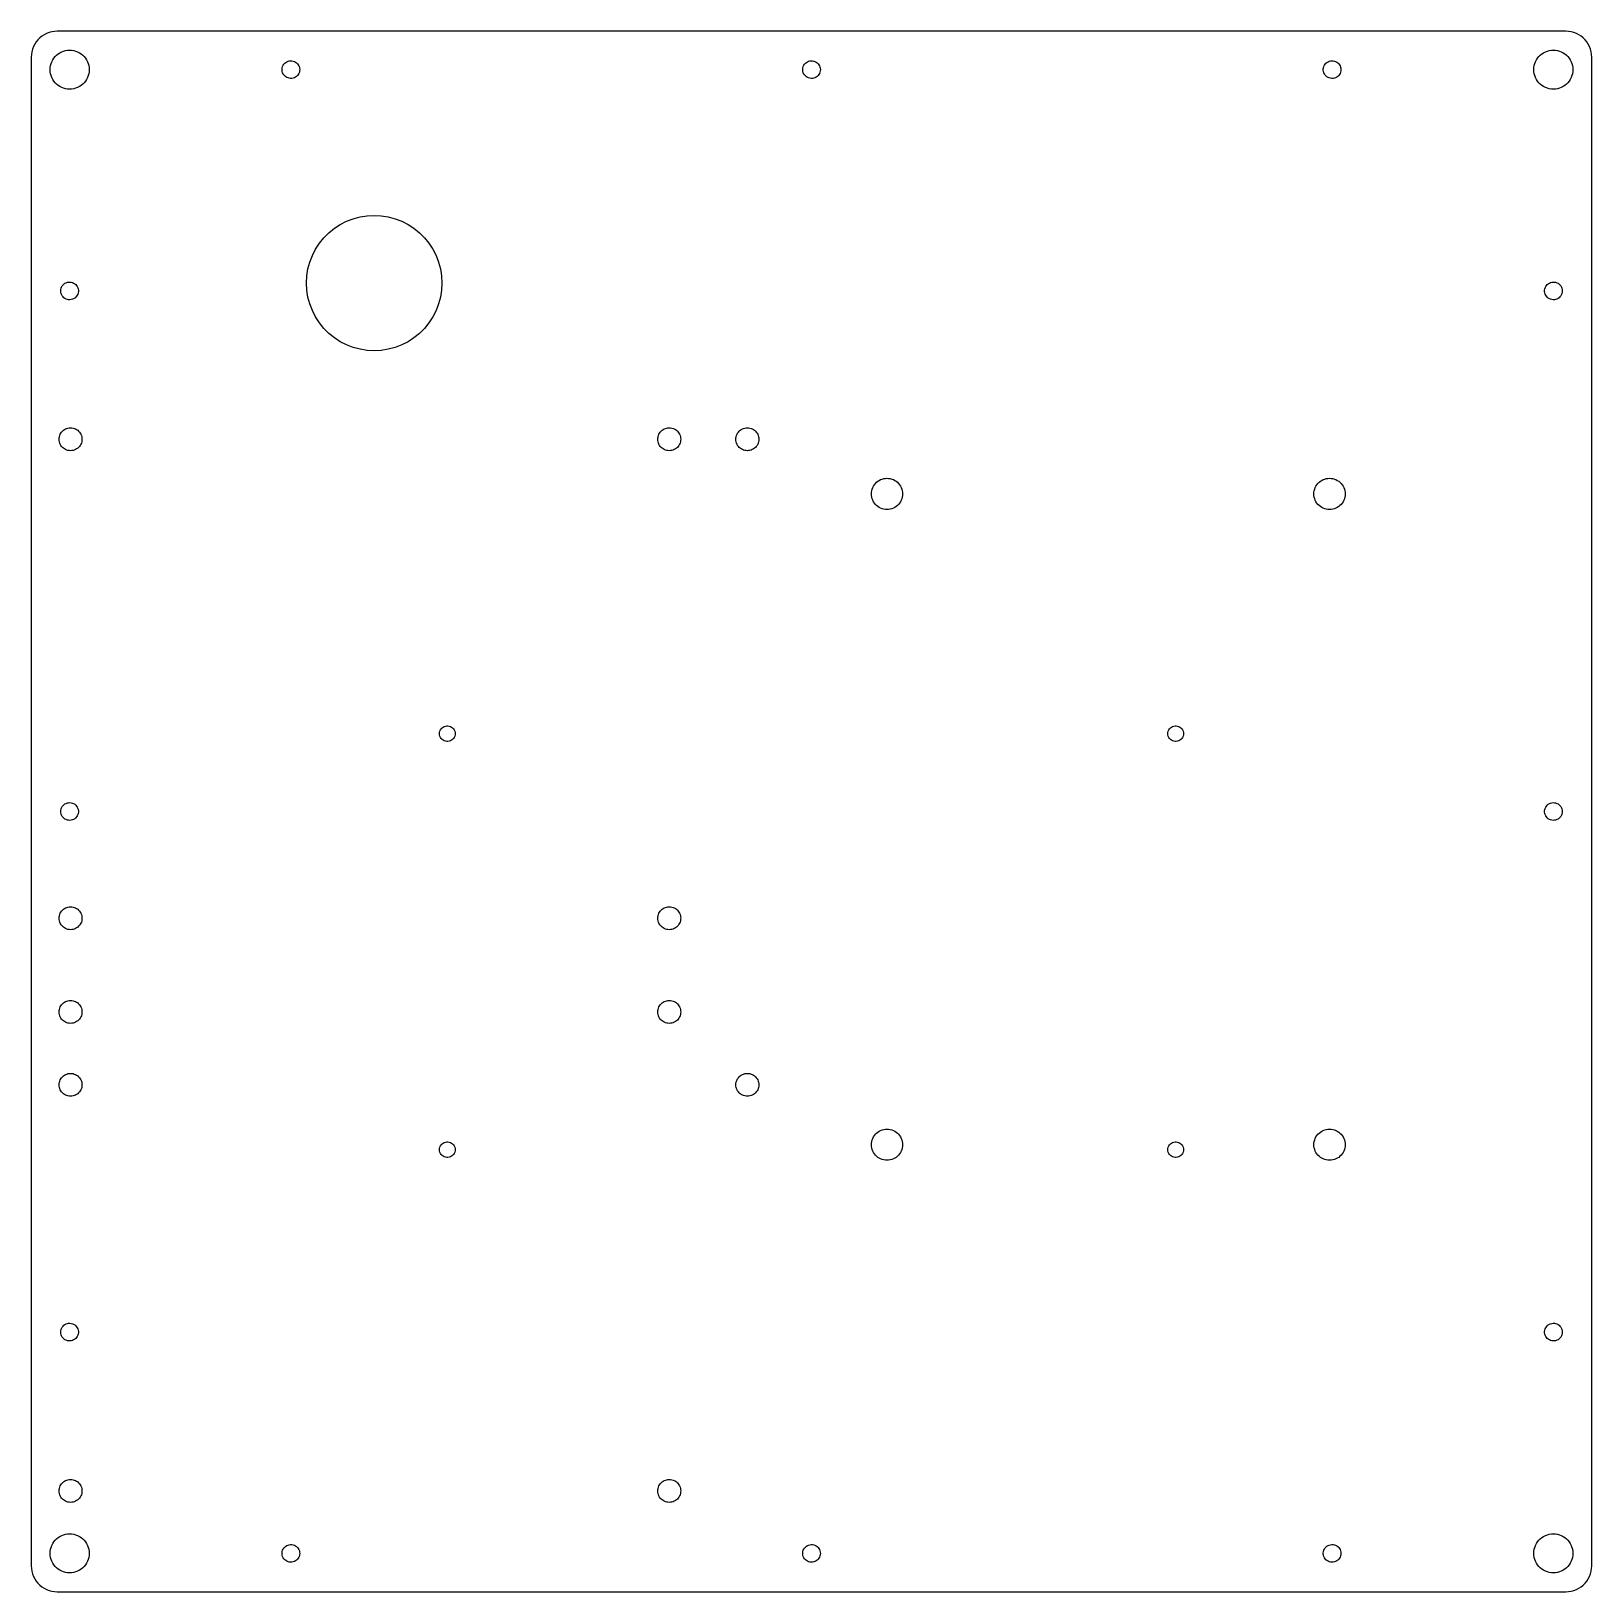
# Model space of a CAD drawing. Header units: metres. Extents: x -150 to 150, y -150 to 150.
import ezdxf

# ---------------------------------------------------------------- set-up
doc = ezdxf.new("R2010")
doc.units = ezdxf.units.M

msp = doc.modelspace()

# ---------------------------------------------------------------- linework, layer by layer
for p, q in [((-144.875, 149.875), (-145.398, 149.848)), ((144.875, 149.875), (-144.875, 149.875)), ((145.398, 149.848), (144.875, 149.875)), ((-149.443, 146.909), (-149.63, 146.42)), ((-149.205, 147.375), (-149.443, 146.909)), ((-148.92, 147.814), (-149.205, 147.375)), ((-148.591, 148.221), (-148.92, 147.814)), ((-148.221, 148.591), (-148.591, 148.221)), ((-147.814, 148.92), (-148.221, 148.591)), ((-147.375, 149.205), (-147.814, 148.92)), ((-146.909, 149.443), (-147.375, 149.205)), ((-146.42, 149.63), (-146.909, 149.443)), ((-145.915, 149.766), (-146.42, 149.63)), ((-145.398, 149.848), (-145.915, 149.766)), ((145.915, 149.766), (145.398, 149.848)), ((146.42, 149.63), (145.915, 149.766)), ((146.909, 149.443), (146.42, 149.63)), ((147.375, 149.205), (146.909, 149.443)), ((147.814, 148.92), (147.375, 149.205)), ((148.221, 148.591), (147.814, 148.92)), ((148.591, 148.221), (148.221, 148.591)), ((148.92, 147.814), (148.591, 148.221)), ((149.205, 147.375), (148.92, 147.814)), ((149.443, 146.909), (149.205, 147.375)), ((149.63, 146.42), (149.443, 146.909)), ((-149.848, 145.398), (-149.875, 144.875)), ((-149.875, 144.875), (-149.875, -144.875)), ((-149.766, 145.915), (-149.848, 145.398)), ((-149.63, 146.42), (-149.766, 145.915)), ((-146.066, 143.659), (-145.926, 144.025)), ((-145.926, 144.025), (-145.748, 144.375)), ((-145.748, 144.375), (-145.534, 144.704)), ((-145.534, 144.704), (-145.287, 145.009)), ((-145.287, 145.009), (-145.009, 145.287)), ((-145.009, 145.287), (-144.704, 145.534)), ((-144.704, 145.534), (-144.375, 145.748)), ((-144.375, 145.748), (-144.025, 145.926)), ((-144.025, 145.926), (-143.659, 146.066)), ((-143.659, 146.066), (-143.28, 146.168)), ((-143.28, 146.168), (-142.892, 146.229)), ((-142.892, 146.229), (-142.5, 146.25)), ((-142.5, 146.25), (-142.108, 146.229)), ((-142.108, 146.229), (-141.72, 146.168)), ((-141.72, 146.168), (-141.341, 146.066)), ((-141.341, 146.066), (-140.975, 145.926)), ((-140.975, 145.926), (-140.625, 145.748)), ((-140.625, 145.748), (-140.296, 145.534)), ((-140.296, 145.534), (-139.991, 145.287)), ((-139.991, 145.287), (-139.713, 145.009)), ((-139.713, 145.009), (-139.466, 144.704)), ((-139.466, 144.704), (-139.252, 144.375)), ((-139.252, 144.375), (-139.074, 144.025)), ((-139.074, 144.025), (-138.934, 143.659)), ((-101.18, 143.724), (-100.989, 143.883)), ((-100.989, 143.883), (-100.777, 144.012)), ((-100.777, 144.012), (-100.549, 144.109)), ((-100.549, 144.109), (-100.309, 144.172)), ((-100.309, 144.172), (-100.062, 144.199)), ((-100.062, 144.199), (-99.8141, 144.19)), ((-99.8141, 144.19), (-99.57, 144.145)), ((-99.57, 144.145), (-99.3351, 144.065)), ((-99.3351, 144.065), (-99.1144, 143.951)), ((-99.1144, 143.951), (-98.9126, 143.807)), ((-1.17992, 143.724), (-0.98915, 143.883)), ((-0.98915, 143.883), (-0.7773, 144.012)), ((-0.7773, 144.012), (-0.54889, 144.109)), ((-0.54889, 144.109), (-0.30878, 144.172)), ((-0.30878, 144.172), (-0.06207, 144.199)), ((-0.06207, 144.199), (0.18593, 144.19)), ((0.18593, 144.19), (0.42998, 144.145)), ((0.42998, 144.145), (0.66487, 144.065)), ((0.66487, 144.065), (0.88559, 143.951)), ((0.88559, 143.951), (1.08743, 143.807)), ((98.8201, 143.724), (99.0108, 143.883)), ((99.0108, 143.883), (99.2227, 144.012)), ((99.2227, 144.012), (99.4511, 144.109)), ((99.4511, 144.109), (99.6912, 144.172)), ((99.6912, 144.172), (99.9379, 144.199)), ((99.9379, 144.199), (100.186, 144.19)), ((100.186, 144.19), (100.43, 144.145)), ((100.43, 144.145), (100.665, 144.065)), ((100.665, 144.065), (100.886, 143.951)), ((100.886, 143.951), (101.087, 143.807)), ((138.934, 143.659), (139.074, 144.025)), ((139.074, 144.025), (139.252, 144.375)), ((139.252, 144.375), (139.466, 144.704)), ((139.466, 144.704), (139.713, 145.009)), ((139.713, 145.009), (139.991, 145.287)), ((139.991, 145.287), (140.296, 145.534)), ((140.296, 145.534), (140.625, 145.748)), ((140.625, 145.748), (140.975, 145.926)), ((140.975, 145.926), (141.341, 146.066)), ((141.341, 146.066), (141.72, 146.168)), ((141.72, 146.168), (142.108, 146.229)), ((142.108, 146.229), (142.5, 146.25)), ((142.5, 146.25), (142.892, 146.229)), ((142.892, 146.229), (143.28, 146.168)), ((143.28, 146.168), (143.659, 146.066)), ((143.659, 146.066), (144.025, 145.926)), ((144.025, 145.926), (144.375, 145.748)), ((144.375, 145.748), (144.704, 145.534)), ((144.704, 145.534), (145.009, 145.287)), ((145.009, 145.287), (145.287, 145.009)), ((145.287, 145.009), (145.534, 144.704)), ((145.534, 144.704), (145.748, 144.375)), ((145.748, 144.375), (145.926, 144.025)), ((145.926, 144.025), (146.066, 143.659)), ((149.766, 145.915), (149.63, 146.42)), ((149.848, 145.398), (149.766, 145.915)), ((149.875, 144.875), (149.848, 145.398)), ((149.875, -144.875), (149.875, 144.875)), ((-146.25, 142.5), (-146.229, 142.892)), ((-146.229, 142.108), (-146.25, 142.5)), ((-146.229, 142.892), (-146.168, 143.28)), ((-146.168, 141.72), (-146.229, 142.108)), ((-146.168, 143.28), (-146.066, 143.659)), ((-146.066, 141.341), (-146.168, 141.72)), ((-145.926, 140.975), (-146.066, 141.341)), ((-145.748, 140.625), (-145.926, 140.975)), ((-139.074, 140.975), (-139.252, 140.625)), ((-138.934, 141.341), (-139.074, 140.975)), ((-138.934, 143.659), (-138.832, 143.28)), ((-138.832, 141.72), (-138.934, 141.341)), ((-138.832, 143.28), (-138.771, 142.892)), ((-138.771, 142.108), (-138.832, 141.72)), ((-138.771, 142.892), (-138.75, 142.5)), ((-138.75, 142.5), (-138.771, 142.108)), ((-101.695, 142.624), (-101.659, 142.87)), ((-101.695, 142.376), (-101.695, 142.624)), ((-101.659, 142.13), (-101.695, 142.376)), ((-101.659, 142.87), (-101.588, 143.107)), ((-101.588, 141.893), (-101.659, 142.13)), ((-101.588, 143.107), (-101.482, 143.332)), ((-101.482, 141.668), (-101.588, 141.893)), ((-101.482, 143.332), (-101.346, 143.539)), ((-101.346, 141.461), (-101.482, 141.668)), ((-101.346, 143.539), (-101.18, 143.724)), ((-101.18, 141.276), (-101.346, 141.461)), ((-100.989, 141.117), (-101.18, 141.276)), ((-100.777, 140.988), (-100.989, 141.117)), ((-100.549, 140.891), (-100.777, 140.988)), ((-100.309, 140.828), (-100.549, 140.891)), ((-99.3351, 140.935), (-99.57, 140.855)), ((-99.1144, 141.049), (-99.3351, 140.935)), ((-98.9126, 141.193), (-99.1144, 141.049)), ((-98.9126, 143.807), (-98.7339, 143.634)), ((-98.7339, 141.366), (-98.9126, 141.193)), ((-98.7339, 143.634), (-98.5822, 143.438)), ((-98.5822, 141.562), (-98.7339, 141.366)), ((-98.5822, 143.438), (-98.4607, 143.222)), ((-98.4607, 141.778), (-98.5822, 141.562)), ((-98.4607, 143.222), (-98.3721, 142.99)), ((-98.3721, 142.01), (-98.4607, 141.778)), ((-98.3721, 142.99), (-98.3181, 142.748)), ((-98.3181, 142.252), (-98.3721, 142.01)), ((-98.3181, 142.748), (-98.3, 142.5)), ((-98.3, 142.5), (-98.3181, 142.252)), ((-1.69545, 142.624), (-1.65932, 142.87)), ((-1.69545, 142.376), (-1.69545, 142.624)), ((-1.65932, 142.13), (-1.69545, 142.376)), ((-1.65932, 142.87), (-1.58781, 143.107)), ((-1.58781, 141.893), (-1.65932, 142.13)), ((-1.58781, 143.107), (-1.48248, 143.332)), ((-1.48248, 141.668), (-1.58781, 141.893)), ((-1.48248, 143.332), (-1.34554, 143.539)), ((-1.34554, 141.461), (-1.48248, 141.668)), ((-1.34554, 143.539), (-1.17992, 143.724)), ((-1.17992, 141.276), (-1.34554, 141.461)), ((-0.98915, 141.117), (-1.17992, 141.276)), ((-0.7773, 140.988), (-0.98915, 141.117)), ((-0.54889, 140.891), (-0.7773, 140.988)), ((-0.30878, 140.828), (-0.54889, 140.891)), ((0.66487, 140.935), (0.42998, 140.855)), ((0.88559, 141.049), (0.66487, 140.935)), ((1.08743, 141.193), (0.88559, 141.049)), ((1.08743, 143.807), (1.2661, 143.634)), ((1.2661, 141.366), (1.08743, 141.193)), ((1.2661, 143.634), (1.41779, 143.438)), ((1.41779, 141.562), (1.2661, 141.366)), ((1.41779, 143.438), (1.53926, 143.222)), ((1.53926, 141.778), (1.41779, 141.562)), ((1.53926, 143.222), (1.62791, 142.99)), ((1.62791, 142.01), (1.53926, 141.778)), ((1.62791, 142.99), (1.68187, 142.748)), ((1.68187, 142.252), (1.62791, 142.01)), ((1.68187, 142.748), (1.7, 142.5)), ((1.7, 142.5), (1.68187, 142.252)), ((98.3045, 142.624), (98.3407, 142.87)), ((98.3045, 142.376), (98.3045, 142.624)), ((98.3407, 142.13), (98.3045, 142.376)), ((98.3407, 142.87), (98.4122, 143.107)), ((98.4122, 141.893), (98.3407, 142.13)), ((98.4122, 143.107), (98.5175, 143.332)), ((98.5175, 141.668), (98.4122, 141.893)), ((98.5175, 143.332), (98.6544, 143.539)), ((98.6544, 141.461), (98.5175, 141.668)), ((98.6544, 143.539), (98.8201, 143.724)), ((98.8201, 141.276), (98.6544, 141.461)), ((99.0108, 141.117), (98.8201, 141.276)), ((99.2227, 140.988), (99.0108, 141.117)), ((99.4511, 140.891), (99.2227, 140.988)), ((99.6912, 140.828), (99.4511, 140.891)), ((100.665, 140.935), (100.43, 140.855)), ((100.886, 141.049), (100.665, 140.935)), ((101.087, 141.193), (100.886, 141.049)), ((101.087, 143.807), (101.266, 143.634)), ((101.266, 141.366), (101.087, 141.193)), ((101.266, 143.634), (101.418, 143.438)), ((101.418, 141.562), (101.266, 141.366)), ((101.418, 143.438), (101.539, 143.222)), ((101.539, 141.778), (101.418, 141.562)), ((101.539, 143.222), (101.628, 142.99)), ((101.628, 142.01), (101.539, 141.778)), ((101.628, 142.99), (101.682, 142.748)), ((101.682, 142.252), (101.628, 142.01)), ((101.682, 142.748), (101.7, 142.5)), ((101.7, 142.5), (101.682, 142.252)), ((138.75, 142.5), (138.771, 142.892)), ((138.771, 142.108), (138.75, 142.5)), ((138.771, 142.892), (138.832, 143.28)), ((138.832, 141.72), (138.771, 142.108)), ((138.832, 143.28), (138.934, 143.659)), ((138.934, 141.341), (138.832, 141.72)), ((139.074, 140.975), (138.934, 141.341)), ((139.252, 140.625), (139.074, 140.975)), ((145.926, 140.975), (145.748, 140.625)), ((146.066, 141.341), (145.926, 140.975)), ((146.066, 143.659), (146.168, 143.28)), ((146.168, 141.72), (146.066, 141.341)), ((146.168, 143.28), (146.229, 142.892)), ((146.229, 142.108), (146.168, 141.72)), ((146.229, 142.892), (146.25, 142.5)), ((146.25, 142.5), (146.229, 142.108)), ((-145.534, 140.296), (-145.748, 140.625)), ((-145.287, 139.991), (-145.534, 140.296)), ((-145.009, 139.713), (-145.287, 139.991)), ((-144.704, 139.466), (-145.009, 139.713)), ((-144.375, 139.252), (-144.704, 139.466)), ((-144.025, 139.074), (-144.375, 139.252)), ((-143.659, 138.934), (-144.025, 139.074)), ((-143.28, 138.832), (-143.659, 138.934)), ((-142.892, 138.771), (-143.28, 138.832)), ((-142.5, 138.75), (-142.892, 138.771)), ((-142.108, 138.771), (-142.5, 138.75)), ((-141.72, 138.832), (-142.108, 138.771)), ((-141.341, 138.934), (-141.72, 138.832)), ((-140.975, 139.074), (-141.341, 138.934)), ((-140.625, 139.252), (-140.975, 139.074)), ((-140.296, 139.466), (-140.625, 139.252)), ((-139.991, 139.713), (-140.296, 139.466)), ((-139.713, 139.991), (-139.991, 139.713)), ((-139.466, 140.296), (-139.713, 139.991)), ((-139.252, 140.625), (-139.466, 140.296)), ((-100.062, 140.801), (-100.309, 140.828)), ((-99.8141, 140.81), (-100.062, 140.801)), ((-99.57, 140.855), (-99.8141, 140.81)), ((-0.06207, 140.801), (-0.30878, 140.828)), ((0.18593, 140.81), (-0.06207, 140.801)), ((0.42998, 140.855), (0.18593, 140.81)), ((99.9379, 140.801), (99.6912, 140.828)), ((100.186, 140.81), (99.9379, 140.801)), ((100.43, 140.855), (100.186, 140.81)), ((139.466, 140.296), (139.252, 140.625)), ((139.713, 139.991), (139.466, 140.296)), ((139.991, 139.713), (139.713, 139.991)), ((140.296, 139.466), (139.991, 139.713)), ((140.625, 139.252), (140.296, 139.466)), ((140.975, 139.074), (140.625, 139.252)), ((141.341, 138.934), (140.975, 139.074)), ((141.72, 138.832), (141.341, 138.934)), ((142.108, 138.771), (141.72, 138.832)), ((142.5, 138.75), (142.108, 138.771)), ((142.892, 138.771), (142.5, 138.75)), ((143.28, 138.832), (142.892, 138.771)), ((143.659, 138.934), (143.28, 138.832)), ((144.025, 139.074), (143.659, 138.934)), ((144.375, 139.252), (144.025, 139.074)), ((144.704, 139.466), (144.375, 139.252)), ((145.009, 139.713), (144.704, 139.466)), ((145.287, 139.991), (145.009, 139.713)), ((145.534, 140.296), (145.287, 139.991)), ((145.748, 140.625), (145.534, 140.296)), ((-88.0172, 113.864), (-86.7029, 114.216)), ((-86.7029, 114.216), (-85.3589, 114.429)), ((-85.3589, 114.429), (-84, 114.5)), ((-84, 114.5), (-82.6411, 114.429)), ((-82.6411, 114.429), (-81.2971, 114.216)), ((-81.2971, 114.216), (-79.9828, 113.864)), ((-93.6609, 110.199), (-92.6987, 111.161)), ((-92.6987, 111.161), (-91.6412, 112.017)), ((-91.6412, 112.017), (-90.5, 112.758)), ((-90.5, 112.758), (-89.2876, 113.376)), ((-89.2876, 113.376), (-88.0172, 113.864)), ((-79.9828, 113.864), (-78.7124, 113.376)), ((-78.7124, 113.376), (-77.5, 112.758)), ((-77.5, 112.758), (-76.3588, 112.017)), ((-76.3588, 112.017), (-75.3013, 111.161)), ((-75.3013, 111.161), (-74.3391, 110.199)), ((-95.8761, 106.788), (-95.2583, 108)), ((-95.2583, 108), (-94.5172, 109.141)), ((-94.5172, 109.141), (-93.6609, 110.199)), ((-74.3391, 110.199), (-73.4828, 109.141)), ((-73.4828, 109.141), (-72.7417, 108)), ((-72.7417, 108), (-72.1239, 106.788)), ((-96.7159, 104.203), (-96.3637, 105.517)), ((-96.3637, 105.517), (-95.8761, 106.788)), ((-72.1239, 106.788), (-71.6363, 105.517)), ((-71.6363, 105.517), (-71.2841, 104.203)), ((-97, 101.5), (-96.9288, 102.859)), ((-96.9288, 102.859), (-96.7159, 104.203)), ((-71.2841, 104.203), (-71.0712, 102.859)), ((-71.0712, 102.859), (-71, 101.5)), ((-144.2, 100), (-144.182, 100.248)), ((-144.182, 99.7525), (-144.2, 100)), ((-144.182, 100.248), (-144.128, 100.49)), ((-144.128, 99.5102), (-144.182, 99.7525)), ((-144.128, 100.49), (-144.039, 100.722)), ((-144.039, 99.2784), (-144.128, 99.5102)), ((-144.039, 100.722), (-143.918, 100.938)), ((-143.918, 99.062), (-144.039, 99.2784)), ((-143.918, 100.938), (-143.766, 101.134)), ((-143.766, 98.8656), (-143.918, 99.062)), ((-143.766, 101.134), (-143.587, 101.307)), ((-143.587, 101.307), (-143.386, 101.451)), ((-143.386, 101.451), (-143.165, 101.565)), ((-143.165, 101.565), (-142.93, 101.645)), ((-142.93, 101.645), (-142.686, 101.69)), ((-142.686, 101.69), (-142.438, 101.699)), ((-142.438, 101.699), (-142.191, 101.672)), ((-142.191, 101.672), (-141.951, 101.609)), ((-141.951, 101.609), (-141.723, 101.512)), ((-141.723, 101.512), (-141.511, 101.383)), ((-141.511, 101.383), (-141.32, 101.224)), ((-141.32, 101.224), (-141.154, 101.039)), ((-141.154, 98.961), (-141.32, 98.7762)), ((-141.154, 101.039), (-141.018, 100.832)), ((-141.018, 99.168), (-141.154, 98.961)), ((-141.018, 100.832), (-140.912, 100.607)), ((-140.912, 99.3927), (-141.018, 99.168)), ((-140.912, 100.607), (-140.841, 100.37)), ((-140.841, 99.6304), (-140.912, 99.3927)), ((-140.841, 100.37), (-140.805, 100.124)), ((-140.805, 99.8759), (-140.841, 99.6304)), ((-140.805, 100.124), (-140.805, 99.8759)), ((-96.9288, 100.141), (-97, 101.5)), ((-96.7159, 98.7971), (-96.9288, 100.141)), ((-71.0712, 100.141), (-71.2841, 98.7971)), ((-71, 101.5), (-71.0712, 100.141)), ((140.805, 100.124), (140.841, 100.37)), ((140.805, 99.8759), (140.805, 100.124)), ((140.841, 99.6304), (140.805, 99.8759)), ((140.841, 100.37), (140.912, 100.607)), ((140.912, 99.3927), (140.841, 99.6304)), ((140.912, 100.607), (141.018, 100.832)), ((141.018, 99.168), (140.912, 99.3927)), ((141.018, 100.832), (141.154, 101.039)), ((141.154, 98.961), (141.018, 99.168)), ((141.154, 101.039), (141.32, 101.224)), ((141.32, 98.7762), (141.154, 98.961)), ((141.32, 101.224), (141.511, 101.383)), ((141.511, 101.383), (141.723, 101.512)), ((141.723, 101.512), (141.951, 101.609)), ((141.951, 101.609), (142.191, 101.672)), ((142.191, 101.672), (142.438, 101.699)), ((142.438, 101.699), (142.686, 101.69)), ((142.686, 101.69), (142.93, 101.645)), ((142.93, 101.645), (143.165, 101.565)), ((143.165, 101.565), (143.386, 101.451)), ((143.386, 101.451), (143.587, 101.307)), ((143.587, 101.307), (143.766, 101.134)), ((143.766, 101.134), (143.918, 100.938)), ((143.918, 99.062), (143.766, 98.8656)), ((143.918, 100.938), (144.039, 100.722)), ((144.039, 99.2784), (143.918, 99.062)), ((144.039, 100.722), (144.128, 100.49)), ((144.128, 99.5102), (144.039, 99.2784)), ((144.128, 100.49), (144.182, 100.248)), ((144.182, 99.7525), (144.128, 99.5102)), ((144.182, 100.248), (144.2, 100)), ((144.2, 100), (144.182, 99.7525)), ((-143.587, 98.6933), (-143.766, 98.8656)), ((-143.386, 98.5489), (-143.587, 98.6933)), ((-143.165, 98.4354), (-143.386, 98.5489)), ((-142.93, 98.3553), (-143.165, 98.4354)), ((-142.686, 98.3102), (-142.93, 98.3553)), ((-142.438, 98.3011), (-142.686, 98.3102)), ((-142.191, 98.3283), (-142.438, 98.3011)), ((-141.951, 98.3911), (-142.191, 98.3283)), ((-141.723, 98.4881), (-141.951, 98.3911)), ((-141.511, 98.6174), (-141.723, 98.4881)), ((-141.32, 98.7762), (-141.511, 98.6174)), ((-96.3637, 97.4828), (-96.7159, 98.7971)), ((-95.8761, 96.2124), (-96.3637, 97.4828)), ((-95.2583, 95), (-95.8761, 96.2124)), ((-72.1239, 96.2124), (-72.7417, 95)), ((-71.6363, 97.4828), (-72.1239, 96.2124)), ((-71.2841, 98.7971), (-71.6363, 97.4828)), ((141.511, 98.6174), (141.32, 98.7762)), ((141.723, 98.4881), (141.511, 98.6174)), ((141.951, 98.3911), (141.723, 98.4881)), ((142.191, 98.3283), (141.951, 98.3911)), ((142.438, 98.3011), (142.191, 98.3283)), ((142.686, 98.3102), (142.438, 98.3011)), ((142.93, 98.3553), (142.686, 98.3102)), ((143.165, 98.4354), (142.93, 98.3553)), ((143.386, 98.5489), (143.165, 98.4354)), ((143.587, 98.6933), (143.386, 98.5489)), ((143.766, 98.8656), (143.587, 98.6933)), ((-94.5172, 93.8588), (-95.2583, 95)), ((-93.6609, 92.8013), (-94.5172, 93.8588)), ((-73.4828, 93.8588), (-74.3391, 92.8013)), ((-72.7417, 95), (-73.4828, 93.8588)), ((-92.6987, 91.8391), (-93.6609, 92.8013)), ((-91.6412, 90.9828), (-92.6987, 91.8391)), ((-90.5, 90.2417), (-91.6412, 90.9828)), ((-89.2876, 89.6239), (-90.5, 90.2417)), ((-77.5, 90.2417), (-78.7124, 89.6239)), ((-76.3588, 90.9828), (-77.5, 90.2417)), ((-75.3013, 91.8391), (-76.3588, 90.9828)), ((-74.3391, 92.8013), (-75.3013, 91.8391)), ((-88.0172, 89.1363), (-89.2876, 89.6239)), ((-86.7029, 88.7841), (-88.0172, 89.1363)), ((-85.3589, 88.5712), (-86.7029, 88.7841)), ((-84, 88.5), (-85.3589, 88.5712)), ((-82.6411, 88.5712), (-84, 88.5)), ((-81.2971, 88.7841), (-82.6411, 88.5712)), ((-79.9828, 89.1363), (-81.2971, 88.7841)), ((-78.7124, 89.6239), (-79.9828, 89.1363)), ((-144.506, 71.7463), (-144.465, 71.9895)), ((-144.465, 71.9895), (-144.397, 72.2266)), ((-144.397, 72.2266), (-144.302, 72.4545)), ((-144.302, 72.4545), (-144.183, 72.6705)), ((-144.183, 72.6705), (-144.04, 72.8717)), ((-144.04, 72.8717), (-143.876, 73.0556)), ((-143.876, 73.0556), (-143.692, 73.22)), ((-143.692, 73.22), (-143.49, 73.3628)), ((-143.49, 73.3628), (-143.275, 73.4821)), ((-143.275, 73.4821), (-143.047, 73.5765)), ((-143.047, 73.5765), (-142.81, 73.6448)), ((-142.81, 73.6448), (-142.566, 73.6862)), ((-142.566, 73.6862), (-142.32, 73.7)), ((-142.32, 73.7), (-142.074, 73.6862)), ((-142.074, 73.6862), (-141.83, 73.6448)), ((-141.83, 73.6448), (-141.593, 73.5765)), ((-141.593, 73.5765), (-141.365, 73.4821)), ((-141.365, 73.4821), (-141.15, 73.3628)), ((-141.15, 73.3628), (-140.948, 73.22)), ((-140.948, 73.22), (-140.764, 73.0556)), ((-140.764, 73.0556), (-140.6, 72.8717)), ((-140.6, 72.8717), (-140.457, 72.6705)), ((-140.457, 72.6705), (-140.338, 72.4545)), ((-140.338, 72.4545), (-140.243, 72.2266)), ((-140.243, 72.2266), (-140.175, 71.9895)), ((-140.175, 71.9895), (-140.134, 71.7463)), ((-29.5062, 71.7463), (-29.4648, 71.9895)), ((-29.4648, 71.9895), (-29.3965, 72.2266)), ((-29.3965, 72.2266), (-29.3021, 72.4545)), ((-29.3021, 72.4545), (-29.1828, 72.6705)), ((-29.1828, 72.6705), (-29.04, 72.8717)), ((-29.04, 72.8717), (-28.8756, 73.0556)), ((-28.8756, 73.0556), (-28.6917, 73.22)), ((-28.6917, 73.22), (-28.4905, 73.3628)), ((-28.4905, 73.3628), (-28.2745, 73.4821)), ((-28.2745, 73.4821), (-28.0466, 73.5765)), ((-28.0466, 73.5765), (-27.8095, 73.6448)), ((-27.8095, 73.6448), (-27.5663, 73.6862)), ((-27.5663, 73.6862), (-27.32, 73.7)), ((-27.32, 73.7), (-27.0737, 73.6862)), ((-27.0737, 73.6862), (-26.8304, 73.6448)), ((-26.8304, 73.6448), (-26.5934, 73.5765)), ((-26.5934, 73.5765), (-26.3654, 73.4821)), ((-26.3654, 73.4821), (-26.1495, 73.3628)), ((-26.1495, 73.3628), (-25.9483, 73.22)), ((-25.9483, 73.22), (-25.7644, 73.0556)), ((-25.7644, 73.0556), (-25.6, 72.8717)), ((-25.6, 72.8717), (-25.4572, 72.6705)), ((-25.4572, 72.6705), (-25.3379, 72.4545)), ((-25.3379, 72.4545), (-25.2435, 72.2266)), ((-25.2435, 72.2266), (-25.1752, 71.9895)), ((-25.1752, 71.9895), (-25.1338, 71.7463)), ((-14.5062, 71.7463), (-14.4648, 71.9895)), ((-14.4648, 71.9895), (-14.3965, 72.2266)), ((-14.3965, 72.2266), (-14.3021, 72.4545)), ((-14.3021, 72.4545), (-14.1828, 72.6705)), ((-14.1828, 72.6705), (-14.04, 72.8717)), ((-14.04, 72.8717), (-13.8756, 73.0556)), ((-13.8756, 73.0556), (-13.6917, 73.22)), ((-13.6917, 73.22), (-13.4905, 73.3628)), ((-13.4905, 73.3628), (-13.2745, 73.4821)), ((-13.2745, 73.4821), (-13.0466, 73.5765)), ((-13.0466, 73.5765), (-12.8095, 73.6448)), ((-12.8095, 73.6448), (-12.5663, 73.6862)), ((-12.5663, 73.6862), (-12.32, 73.7)), ((-12.32, 73.7), (-12.0737, 73.6862)), ((-12.0737, 73.6862), (-11.8304, 73.6448)), ((-11.8304, 73.6448), (-11.5934, 73.5765)), ((-11.5934, 73.5765), (-11.3654, 73.4821)), ((-11.3654, 73.4821), (-11.1495, 73.3628)), ((-11.1495, 73.3628), (-10.9483, 73.22)), ((-10.9483, 73.22), (-10.7644, 73.0556)), ((-10.7644, 73.0556), (-10.6, 72.8717)), ((-10.6, 72.8717), (-10.4572, 72.6705)), ((-10.4572, 72.6705), (-10.3379, 72.4545)), ((-10.3379, 72.4545), (-10.2435, 72.2266)), ((-10.2435, 72.2266), (-10.1752, 71.9895)), ((-10.1752, 71.9895), (-10.1338, 71.7463)), ((-144.52, 71.5), (-144.506, 71.7463)), ((-144.506, 71.2537), (-144.52, 71.5)), ((-144.465, 71.0105), (-144.506, 71.2537)), ((-144.397, 70.7734), (-144.465, 71.0105)), ((-144.302, 70.5455), (-144.397, 70.7734)), ((-144.183, 70.3295), (-144.302, 70.5455)), ((-144.04, 70.1283), (-144.183, 70.3295)), ((-143.876, 69.9444), (-144.04, 70.1283)), ((-143.692, 69.78), (-143.876, 69.9444)), ((-143.49, 69.6372), (-143.692, 69.78)), ((-143.275, 69.5179), (-143.49, 69.6372)), ((-143.047, 69.4234), (-143.275, 69.5179)), ((-142.81, 69.3551), (-143.047, 69.4234)), ((-142.566, 69.3138), (-142.81, 69.3551)), ((-142.32, 69.3), (-142.566, 69.3138)), ((-142.074, 69.3138), (-142.32, 69.3)), ((-141.83, 69.3551), (-142.074, 69.3138)), ((-141.593, 69.4234), (-141.83, 69.3551)), ((-141.365, 69.5179), (-141.593, 69.4234)), ((-141.15, 69.6372), (-141.365, 69.5179)), ((-140.948, 69.78), (-141.15, 69.6372)), ((-140.764, 69.9444), (-140.948, 69.78)), ((-140.6, 70.1283), (-140.764, 69.9444)), ((-140.457, 70.3295), (-140.6, 70.1283)), ((-140.338, 70.5455), (-140.457, 70.3295)), ((-140.243, 70.7734), (-140.338, 70.5455)), ((-140.175, 71.0105), (-140.243, 70.7734)), ((-140.134, 71.2537), (-140.175, 71.0105)), ((-140.134, 71.7463), (-140.12, 71.5)), ((-140.12, 71.5), (-140.134, 71.2537)), ((-29.52, 71.5), (-29.5062, 71.7463)), ((-29.5062, 71.2537), (-29.52, 71.5)), ((-29.4648, 71.0105), (-29.5062, 71.2537)), ((-29.3965, 70.7734), (-29.4648, 71.0105)), ((-29.3021, 70.5455), (-29.3965, 70.7734)), ((-29.1828, 70.3295), (-29.3021, 70.5455)), ((-29.04, 70.1283), (-29.1828, 70.3295)), ((-28.8756, 69.9444), (-29.04, 70.1283)), ((-28.6917, 69.78), (-28.8756, 69.9444)), ((-28.4905, 69.6372), (-28.6917, 69.78)), ((-28.2745, 69.5179), (-28.4905, 69.6372)), ((-28.0466, 69.4234), (-28.2745, 69.5179)), ((-27.8095, 69.3551), (-28.0466, 69.4234)), ((-27.5663, 69.3138), (-27.8095, 69.3551)), ((-27.32, 69.3), (-27.5663, 69.3138)), ((-27.0737, 69.3138), (-27.32, 69.3)), ((-26.8304, 69.3551), (-27.0737, 69.3138)), ((-26.5934, 69.4234), (-26.8304, 69.3551)), ((-26.3654, 69.5179), (-26.5934, 69.4234)), ((-26.1495, 69.6372), (-26.3654, 69.5179)), ((-25.9483, 69.78), (-26.1495, 69.6372)), ((-25.7644, 69.9444), (-25.9483, 69.78)), ((-25.6, 70.1283), (-25.7644, 69.9444)), ((-25.4572, 70.3295), (-25.6, 70.1283)), ((-25.3379, 70.5455), (-25.4572, 70.3295)), ((-25.2435, 70.7734), (-25.3379, 70.5455)), ((-25.1752, 71.0105), (-25.2435, 70.7734)), ((-25.1338, 71.2537), (-25.1752, 71.0105)), ((-25.1338, 71.7463), (-25.12, 71.5)), ((-25.12, 71.5), (-25.1338, 71.2537)), ((-14.52, 71.5), (-14.5062, 71.7463)), ((-14.5062, 71.2537), (-14.52, 71.5)), ((-14.4648, 71.0105), (-14.5062, 71.2537)), ((-14.3965, 70.7734), (-14.4648, 71.0105)), ((-14.3021, 70.5455), (-14.3965, 70.7734)), ((-14.1828, 70.3295), (-14.3021, 70.5455)), ((-14.04, 70.1283), (-14.1828, 70.3295)), ((-13.8756, 69.9444), (-14.04, 70.1283)), ((-13.6917, 69.78), (-13.8756, 69.9444)), ((-13.4905, 69.6372), (-13.6917, 69.78)), ((-13.2745, 69.5179), (-13.4905, 69.6372)), ((-13.0466, 69.4234), (-13.2745, 69.5179)), ((-12.8095, 69.3551), (-13.0466, 69.4234)), ((-12.5663, 69.3138), (-12.8095, 69.3551)), ((-12.32, 69.3), (-12.5663, 69.3138)), ((-12.0737, 69.3138), (-12.32, 69.3)), ((-11.8304, 69.3551), (-12.0737, 69.3138)), ((-11.5934, 69.4234), (-11.8304, 69.3551)), ((-11.3654, 69.5179), (-11.5934, 69.4234)), ((-11.1495, 69.6372), (-11.3654, 69.5179)), ((-10.9483, 69.78), (-11.1495, 69.6372)), ((-10.7644, 69.9444), (-10.9483, 69.78)), ((-10.6, 70.1283), (-10.7644, 69.9444)), ((-10.4572, 70.3295), (-10.6, 70.1283)), ((-10.3379, 70.5455), (-10.4572, 70.3295)), ((-10.2435, 70.7734), (-10.3379, 70.5455)), ((-10.1752, 71.0105), (-10.2435, 70.7734)), ((-10.1338, 71.2537), (-10.1752, 71.0105)), ((-10.1338, 71.7463), (-10.12, 71.5)), ((-10.12, 71.5), (-10.1338, 71.2537)), ((12.0729, 62.7634), (12.2706, 63.0074)), ((12.2706, 63.0074), (12.4926, 63.2294)), ((12.4926, 63.2294), (12.7366, 63.427)), ((12.7366, 63.427), (13, 63.5981)), ((13, 63.5981), (13.2798, 63.7406)), ((13.2798, 63.7406), (13.5729, 63.8532)), ((13.5729, 63.8532), (13.8763, 63.9344)), ((13.8763, 63.9344), (14.1864, 63.9836)), ((14.1864, 63.9836), (14.5, 64)), ((14.5, 64), (14.8136, 63.9836)), ((14.8136, 63.9836), (15.1237, 63.9344)), ((15.1237, 63.9344), (15.427, 63.8532)), ((15.427, 63.8532), (15.7202, 63.7406)), ((15.7202, 63.7406), (16, 63.5981)), ((16, 63.5981), (16.2634, 63.427)), ((16.2634, 63.427), (16.5074, 63.2294)), ((16.5074, 63.2294), (16.7294, 63.0074)), ((16.7294, 63.0074), (16.927, 62.7634)), ((97.073, 62.7634), (97.2706, 63.0074)), ((97.2706, 63.0074), (97.4926, 63.2294)), ((97.4926, 63.2294), (97.7366, 63.427)), ((97.7366, 63.427), (98, 63.5981)), ((98, 63.5981), (98.2798, 63.7406)), ((98.2798, 63.7406), (98.573, 63.8532)), ((98.573, 63.8532), (98.8763, 63.9344)), ((98.8763, 63.9344), (99.1864, 63.9836)), ((99.1864, 63.9836), (99.5, 64)), ((99.5, 64), (99.8136, 63.9836)), ((99.8136, 63.9836), (100.124, 63.9344)), ((100.124, 63.9344), (100.427, 63.8532)), ((100.427, 63.8532), (100.72, 63.7406)), ((100.72, 63.7406), (101, 63.5981)), ((101, 63.5981), (101.263, 63.427)), ((101.263, 63.427), (101.507, 63.2294)), ((101.507, 63.2294), (101.729, 63.0074)), ((101.729, 63.0074), (101.927, 62.7634)), ((11.5, 61), (11.5164, 61.3136)), ((11.5164, 60.6864), (11.5, 61)), ((11.5164, 61.3136), (11.5656, 61.6237)), ((11.5656, 60.3763), (11.5164, 60.6864)), ((11.5656, 61.6237), (11.6468, 61.927)), ((11.6468, 60.0729), (11.5656, 60.3763)), ((11.6468, 61.927), (11.7594, 62.2202)), ((11.7594, 59.7798), (11.6468, 60.0729)), ((11.7594, 62.2202), (11.9019, 62.5)), ((11.9019, 62.5), (12.0729, 62.7634)), ((16.927, 62.7634), (17.0981, 62.5)), ((17.0981, 62.5), (17.2406, 62.2202)), ((17.2406, 62.2202), (17.3532, 61.927)), ((17.3532, 60.0729), (17.2406, 59.7798)), ((17.3532, 61.927), (17.4344, 61.6237)), ((17.4344, 60.3763), (17.3532, 60.0729)), ((17.4344, 61.6237), (17.4836, 61.3136)), ((17.4836, 60.6864), (17.4344, 60.3763)), ((17.4836, 61.3136), (17.5, 61)), ((17.5, 61), (17.4836, 60.6864)), ((96.5, 61), (96.5164, 61.3136)), ((96.5164, 60.6864), (96.5, 61)), ((96.5164, 61.3136), (96.5656, 61.6237)), ((96.5656, 60.3763), (96.5164, 60.6864)), ((96.5656, 61.6237), (96.6468, 61.927)), ((96.6468, 60.0729), (96.5656, 60.3763)), ((96.6468, 61.927), (96.7594, 62.2202)), ((96.7594, 59.7798), (96.6468, 60.0729)), ((96.7594, 62.2202), (96.9019, 62.5)), ((96.9019, 62.5), (97.073, 62.7634)), ((101.927, 62.7634), (102.098, 62.5)), ((102.098, 62.5), (102.241, 62.2202)), ((102.241, 62.2202), (102.353, 61.927)), ((102.353, 60.0729), (102.241, 59.7798)), ((102.353, 61.927), (102.434, 61.6237)), ((102.434, 60.3763), (102.353, 60.0729)), ((102.434, 61.6237), (102.484, 61.3136)), ((102.484, 60.6864), (102.434, 60.3763)), ((102.484, 61.3136), (102.5, 61)), ((102.5, 61), (102.484, 60.6864)), ((11.9019, 59.5), (11.7594, 59.7798)), ((12.0729, 59.2366), (11.9019, 59.5)), ((12.2706, 58.9926), (12.0729, 59.2366)), ((12.4926, 58.7706), (12.2706, 58.9926)), ((12.7366, 58.5729), (12.4926, 58.7706)), ((13, 58.4019), (12.7366, 58.5729)), ((13.2798, 58.2594), (13, 58.4019)), ((13.5729, 58.1468), (13.2798, 58.2594)), ((13.8763, 58.0656), (13.5729, 58.1468)), ((14.1864, 58.0164), (13.8763, 58.0656)), ((14.5, 58), (14.1864, 58.0164)), ((14.8136, 58.0164), (14.5, 58)), ((15.1237, 58.0656), (14.8136, 58.0164)), ((15.427, 58.1468), (15.1237, 58.0656)), ((15.7202, 58.2594), (15.427, 58.1468)), ((16, 58.4019), (15.7202, 58.2594)), ((16.2634, 58.5729), (16, 58.4019)), ((16.5074, 58.7706), (16.2634, 58.5729)), ((16.7294, 58.9926), (16.5074, 58.7706)), ((16.927, 59.2366), (16.7294, 58.9926)), ((17.0981, 59.5), (16.927, 59.2366)), ((17.2406, 59.7798), (17.0981, 59.5)), ((96.9019, 59.5), (96.7594, 59.7798)), ((97.073, 59.2366), (96.9019, 59.5)), ((97.2706, 58.9926), (97.073, 59.2366)), ((97.4926, 58.7706), (97.2706, 58.9926)), ((97.7366, 58.5729), (97.4926, 58.7706)), ((98, 58.4019), (97.7366, 58.5729)), ((98.2798, 58.2594), (98, 58.4019)), ((98.573, 58.1468), (98.2798, 58.2594)), ((98.8763, 58.0656), (98.573, 58.1468)), ((99.1864, 58.0164), (98.8763, 58.0656)), ((99.5, 58), (99.1864, 58.0164)), ((99.8136, 58.0164), (99.5, 58)), ((100.124, 58.0656), (99.8136, 58.0164)), ((100.427, 58.1468), (100.124, 58.0656)), ((100.72, 58.2594), (100.427, 58.1468)), ((101, 58.4019), (100.72, 58.2594)), ((101.263, 58.5729), (101, 58.4019)), ((101.507, 58.7706), (101.263, 58.5729)), ((101.729, 58.9926), (101.507, 58.7706)), ((101.927, 59.2366), (101.729, 58.9926)), ((102.098, 59.5), (101.927, 59.2366)), ((102.241, 59.7798), (102.098, 59.5)), ((-71.45, 14.95), (-71.4295, 15.1969)), ((-71.4295, 15.1969), (-71.3687, 15.437)), ((-71.3687, 15.437), (-71.2692, 15.6639)), ((-71.2692, 15.6639), (-71.1337, 15.8713)), ((-71.1337, 15.8713), (-70.9659, 16.0536)), ((-70.9659, 16.0536), (-70.7704, 16.2057)), ((-70.7704, 16.2057), (-70.5525, 16.3237)), ((-70.5525, 16.3237), (-70.3182, 16.4041)), ((-70.3182, 16.4041), (-70.0739, 16.4449)), ((-70.0739, 16.4449), (-69.8261, 16.4449)), ((-69.8261, 16.4449), (-69.5818, 16.4041)), ((-69.5818, 16.4041), (-69.3475, 16.3237)), ((-69.3475, 16.3237), (-69.1296, 16.2057)), ((-69.1296, 16.2057), (-68.9341, 16.0536)), ((-68.9341, 16.0536), (-68.7663, 15.8713)), ((-68.7663, 15.8713), (-68.6308, 15.6639)), ((-68.6308, 15.6639), (-68.5313, 15.437)), ((-68.5313, 15.437), (-68.4705, 15.1969)), ((-68.4705, 15.1969), (-68.45, 14.95)), ((68.45, 14.95), (68.4705, 15.1969)), ((68.4705, 15.1969), (68.5313, 15.437)), ((68.5313, 15.437), (68.6308, 15.6639)), ((68.6308, 15.6639), (68.7663, 15.8713)), ((68.7663, 15.8713), (68.9341, 16.0536)), ((68.9341, 16.0536), (69.1296, 16.2057)), ((69.1296, 16.2057), (69.3475, 16.3237)), ((69.3475, 16.3237), (69.5818, 16.4041)), ((69.5818, 16.4041), (69.8261, 16.4449)), ((69.8261, 16.4449), (70.0739, 16.4449)), ((70.0739, 16.4449), (70.3182, 16.4041)), ((70.3182, 16.4041), (70.5525, 16.3237)), ((70.5525, 16.3237), (70.7704, 16.2057)), ((70.7704, 16.2057), (70.9659, 16.0536)), ((70.9659, 16.0536), (71.1337, 15.8713)), ((71.1337, 15.8713), (71.2692, 15.6639)), ((71.2692, 15.6639), (71.3687, 15.437)), ((71.3687, 15.437), (71.4295, 15.1969)), ((71.4295, 15.1969), (71.45, 14.95)), ((-71.4295, 14.7031), (-71.45, 14.95)), ((-71.3687, 14.4629), (-71.4295, 14.7031)), ((-71.2692, 14.2361), (-71.3687, 14.4629)), ((-71.1337, 14.0287), (-71.2692, 14.2361)), ((-70.9659, 13.8464), (-71.1337, 14.0287)), ((-70.7704, 13.6942), (-70.9659, 13.8464)), ((-70.5525, 13.5763), (-70.7704, 13.6942)), ((-70.3182, 13.4959), (-70.5525, 13.5763)), ((-70.0739, 13.4551), (-70.3182, 13.4959)), ((-69.8261, 13.4551), (-70.0739, 13.4551)), ((-69.5818, 13.4959), (-69.8261, 13.4551)), ((-69.3475, 13.5763), (-69.5818, 13.4959)), ((-69.1296, 13.6942), (-69.3475, 13.5763)), ((-68.9341, 13.8464), (-69.1296, 13.6942)), ((-68.7663, 14.0287), (-68.9341, 13.8464)), ((-68.6308, 14.2361), (-68.7663, 14.0287)), ((-68.5313, 14.4629), (-68.6308, 14.2361)), ((-68.4705, 14.7031), (-68.5313, 14.4629)), ((-68.45, 14.95), (-68.4705, 14.7031)), ((68.4705, 14.7031), (68.45, 14.95)), ((68.5313, 14.4629), (68.4705, 14.7031)), ((68.6308, 14.2361), (68.5313, 14.4629)), ((68.7663, 14.0287), (68.6308, 14.2361)), ((68.9341, 13.8464), (68.7663, 14.0287)), ((69.1296, 13.6942), (68.9341, 13.8464)), ((69.3475, 13.5763), (69.1296, 13.6942)), ((69.5818, 13.4959), (69.3475, 13.5763)), ((69.8261, 13.4551), (69.5818, 13.4959)), ((70.0739, 13.4551), (69.8261, 13.4551)), ((70.3182, 13.4959), (70.0739, 13.4551)), ((70.5525, 13.5763), (70.3182, 13.4959)), ((70.7704, 13.6942), (70.5525, 13.5763)), ((70.9659, 13.8464), (70.7704, 13.6942)), ((71.1337, 14.0287), (70.9659, 13.8464)), ((71.2692, 14.2361), (71.1337, 14.0287)), ((71.3687, 14.4629), (71.2692, 14.2361)), ((71.4295, 14.7031), (71.3687, 14.4629)), ((71.45, 14.95), (71.4295, 14.7031)), ((-144.2, 0), (-144.182, 0.24751)), ((-144.182, -0.24751), (-144.2, 0)), ((-144.182, 0.24751), (-144.128, 0.48976)), ((-144.128, 0.48976), (-144.039, 0.72157)), ((-144.039, 0.72157), (-143.918, 0.938)), ((-143.918, 0.938), (-143.766, 1.13443)), ((-143.766, 1.13443), (-143.587, 1.30669)), ((-143.587, 1.30669), (-143.386, 1.4511)), ((-143.386, 1.4511), (-143.165, 1.56458)), ((-143.165, 1.56458), (-142.93, 1.64471)), ((-142.93, 1.64471), (-142.686, 1.68979)), ((-142.686, 1.68979), (-142.438, 1.69885)), ((-142.438, 1.69885), (-142.191, 1.67171)), ((-142.191, 1.67171), (-141.951, 1.60893)), ((-141.951, 1.60893), (-141.723, 1.51187)), ((-141.723, 1.51187), (-141.511, 1.38258)), ((-141.511, 1.38258), (-141.32, 1.22383)), ((-141.32, 1.22383), (-141.154, 1.03899)), ((-141.154, 1.03899), (-141.018, 0.832)), ((-141.018, 0.832), (-140.912, 0.60728)), ((-140.912, 0.60728), (-140.841, 0.36963)), ((-140.841, 0.36963), (-140.805, 0.12408)), ((-140.805, 0.12408), (-140.805, -0.12408)), ((140.805, 0.12408), (140.841, 0.36963)), ((140.805, -0.12408), (140.805, 0.12408)), ((140.841, 0.36963), (140.912, 0.60728)), ((140.912, 0.60728), (141.018, 0.832)), ((141.018, 0.832), (141.154, 1.03899)), ((141.154, 1.03899), (141.32, 1.22383)), ((141.32, 1.22383), (141.511, 1.38258)), ((141.511, 1.38258), (141.723, 1.51187)), ((141.723, 1.51187), (141.951, 1.60893)), ((141.951, 1.60893), (142.191, 1.67171)), ((142.191, 1.67171), (142.438, 1.69885)), ((142.438, 1.69885), (142.686, 1.68979)), ((142.686, 1.68979), (142.93, 1.64471)), ((142.93, 1.64471), (143.165, 1.56458)), ((143.165, 1.56458), (143.386, 1.4511)), ((143.386, 1.4511), (143.587, 1.30669)), ((143.587, 1.30669), (143.766, 1.13443)), ((143.766, 1.13443), (143.918, 0.938)), ((143.918, 0.938), (144.039, 0.72157)), ((144.039, 0.72157), (144.128, 0.48976)), ((144.128, 0.48976), (144.182, 0.24751)), ((144.182, 0.24751), (144.2, 0)), ((144.2, 0), (144.182, -0.24751)), ((-144.128, -0.48976), (-144.182, -0.24751)), ((-144.039, -0.72157), (-144.128, -0.48976)), ((-143.918, -0.938), (-144.039, -0.72157)), ((-143.766, -1.13443), (-143.918, -0.938)), ((-143.587, -1.30669), (-143.766, -1.13443)), ((-143.386, -1.4511), (-143.587, -1.30669)), ((-143.165, -1.56458), (-143.386, -1.4511)), ((-142.93, -1.64471), (-143.165, -1.56458)), ((-142.686, -1.68979), (-142.93, -1.64471)), ((-142.438, -1.69885), (-142.686, -1.68979)), ((-142.191, -1.67171), (-142.438, -1.69885)), ((-141.951, -1.60893), (-142.191, -1.67171)), ((-141.723, -1.51187), (-141.951, -1.60893)), ((-141.511, -1.38258), (-141.723, -1.51187)), ((-141.32, -1.22383), (-141.511, -1.38258)), ((-141.154, -1.03899), (-141.32, -1.22383)), ((-141.018, -0.832), (-141.154, -1.03899)), ((-140.912, -0.60728), (-141.018, -0.832)), ((-140.841, -0.36963), (-140.912, -0.60728)), ((-140.805, -0.12408), (-140.841, -0.36963)), ((140.841, -0.36963), (140.805, -0.12408)), ((140.912, -0.60728), (140.841, -0.36963)), ((141.018, -0.832), (140.912, -0.60728)), ((141.154, -1.03899), (141.018, -0.832)), ((141.32, -1.22383), (141.154, -1.03899)), ((141.511, -1.38258), (141.32, -1.22383)), ((141.723, -1.51187), (141.511, -1.38258)), ((141.951, -1.60893), (141.723, -1.51187)), ((142.191, -1.67171), (141.951, -1.60893)), ((142.438, -1.69885), (142.191, -1.67171)), ((142.686, -1.68979), (142.438, -1.69885)), ((142.93, -1.64471), (142.686, -1.68979)), ((143.165, -1.56458), (142.93, -1.64471)), ((143.386, -1.4511), (143.165, -1.56458)), ((143.587, -1.30669), (143.386, -1.4511)), ((143.766, -1.13443), (143.587, -1.30669)), ((143.918, -0.938), (143.766, -1.13443)), ((144.039, -0.72157), (143.918, -0.938)), ((144.128, -0.48976), (144.039, -0.72157)), ((144.182, -0.24751), (144.128, -0.48976)), ((-144.52, -20.5), (-144.506, -20.2537)), ((-144.506, -20.7463), (-144.52, -20.5)), ((-144.506, -20.2537), (-144.465, -20.0105)), ((-144.465, -20.9895), (-144.506, -20.7463)), ((-144.465, -20.0105), (-144.397, -19.7734)), ((-144.397, -19.7734), (-144.302, -19.5455)), ((-144.302, -19.5455), (-144.183, -19.3295)), ((-144.183, -19.3295), (-144.04, -19.1283)), ((-144.04, -19.1283), (-143.876, -18.9444)), ((-143.876, -18.9444), (-143.692, -18.78)), ((-143.692, -18.78), (-143.49, -18.6372)), ((-143.49, -18.6372), (-143.275, -18.5179)), ((-143.275, -18.5179), (-143.047, -18.4234)), ((-143.047, -18.4234), (-142.81, -18.3551)), ((-142.81, -18.3551), (-142.566, -18.3138)), ((-142.566, -18.3138), (-142.32, -18.3)), ((-142.32, -18.3), (-142.074, -18.3138)), ((-142.074, -18.3138), (-141.83, -18.3551)), ((-141.83, -18.3551), (-141.593, -18.4234)), ((-141.593, -18.4234), (-141.365, -18.5179)), ((-141.365, -18.5179), (-141.15, -18.6372)), ((-141.15, -18.6372), (-140.948, -18.78)), ((-140.948, -18.78), (-140.764, -18.9444)), ((-140.764, -18.9444), (-140.6, -19.1283)), ((-140.6, -19.1283), (-140.457, -19.3295)), ((-140.457, -19.3295), (-140.338, -19.5455)), ((-140.338, -19.5455), (-140.243, -19.7734)), ((-140.243, -19.7734), (-140.175, -20.0105)), ((-140.175, -20.0105), (-140.134, -20.2537)), ((-140.134, -20.7463), (-140.175, -20.9895)), ((-140.134, -20.2537), (-140.12, -20.5)), ((-140.12, -20.5), (-140.134, -20.7463)), ((-29.52, -20.5), (-29.5062, -20.2537)), ((-29.5062, -20.7463), (-29.52, -20.5)), ((-29.5062, -20.2537), (-29.4648, -20.0105)), ((-29.4648, -20.9895), (-29.5062, -20.7463)), ((-29.4648, -20.0105), (-29.3965, -19.7734)), ((-29.3965, -19.7734), (-29.3021, -19.5455)), ((-29.3021, -19.5455), (-29.1828, -19.3295)), ((-29.1828, -19.3295), (-29.04, -19.1283)), ((-29.04, -19.1283), (-28.8756, -18.9444)), ((-28.8756, -18.9444), (-28.6917, -18.78)), ((-28.6917, -18.78), (-28.4905, -18.6372)), ((-28.4905, -18.6372), (-28.2745, -18.5179)), ((-28.2745, -18.5179), (-28.0466, -18.4234)), ((-28.0466, -18.4234), (-27.8095, -18.3551)), ((-27.8095, -18.3551), (-27.5663, -18.3138)), ((-27.5663, -18.3138), (-27.32, -18.3)), ((-27.32, -18.3), (-27.0737, -18.3138)), ((-27.0737, -18.3138), (-26.8304, -18.3551)), ((-26.8304, -18.3551), (-26.5934, -18.4234)), ((-26.5934, -18.4234), (-26.3654, -18.5179)), ((-26.3654, -18.5179), (-26.1495, -18.6372)), ((-26.1495, -18.6372), (-25.9483, -18.78)), ((-25.9483, -18.78), (-25.7644, -18.9444)), ((-25.7644, -18.9444), (-25.6, -19.1283)), ((-25.6, -19.1283), (-25.4572, -19.3295)), ((-25.4572, -19.3295), (-25.3379, -19.5455)), ((-25.3379, -19.5455), (-25.2435, -19.7734)), ((-25.2435, -19.7734), (-25.1752, -20.0105)), ((-25.1752, -20.0105), (-25.1338, -20.2537)), ((-25.1338, -20.7463), (-25.1752, -20.9895)), ((-25.1338, -20.2537), (-25.12, -20.5)), ((-25.12, -20.5), (-25.1338, -20.7463)), ((-144.397, -21.2266), (-144.465, -20.9895)), ((-144.302, -21.4545), (-144.397, -21.2266)), ((-144.183, -21.6705), (-144.302, -21.4545)), ((-144.04, -21.8717), (-144.183, -21.6705)), ((-143.876, -22.0556), (-144.04, -21.8717)), ((-143.692, -22.22), (-143.876, -22.0556)), ((-143.49, -22.3628), (-143.692, -22.22)), ((-143.275, -22.4821), (-143.49, -22.3628)), ((-143.047, -22.5765), (-143.275, -22.4821)), ((-142.81, -22.6448), (-143.047, -22.5765)), ((-142.566, -22.6862), (-142.81, -22.6448)), ((-142.32, -22.7), (-142.566, -22.6862)), ((-142.074, -22.6862), (-142.32, -22.7)), ((-141.83, -22.6448), (-142.074, -22.6862)), ((-141.593, -22.5765), (-141.83, -22.6448)), ((-141.365, -22.4821), (-141.593, -22.5765)), ((-141.15, -22.3628), (-141.365, -22.4821)), ((-140.948, -22.22), (-141.15, -22.3628)), ((-140.764, -22.0556), (-140.948, -22.22)), ((-140.6, -21.8717), (-140.764, -22.0556)), ((-140.457, -21.6705), (-140.6, -21.8717)), ((-140.338, -21.4545), (-140.457, -21.6705)), ((-140.243, -21.2266), (-140.338, -21.4545)), ((-140.175, -20.9895), (-140.243, -21.2266)), ((-29.3965, -21.2266), (-29.4648, -20.9895)), ((-29.3021, -21.4545), (-29.3965, -21.2266)), ((-29.1828, -21.6705), (-29.3021, -21.4545)), ((-29.04, -21.8717), (-29.1828, -21.6705)), ((-28.8756, -22.0556), (-29.04, -21.8717)), ((-28.6917, -22.22), (-28.8756, -22.0556)), ((-28.4905, -22.3628), (-28.6917, -22.22)), ((-28.2745, -22.4821), (-28.4905, -22.3628)), ((-28.0466, -22.5765), (-28.2745, -22.4821)), ((-27.8095, -22.6448), (-28.0466, -22.5765)), ((-27.5663, -22.6862), (-27.8095, -22.6448)), ((-27.32, -22.7), (-27.5663, -22.6862)), ((-27.0737, -22.6862), (-27.32, -22.7)), ((-26.8304, -22.6448), (-27.0737, -22.6862)), ((-26.5934, -22.5765), (-26.8304, -22.6448)), ((-26.3654, -22.4821), (-26.5934, -22.5765)), ((-26.1495, -22.3628), (-26.3654, -22.4821)), ((-25.9483, -22.22), (-26.1495, -22.3628)), ((-25.7644, -22.0556), (-25.9483, -22.22)), ((-25.6, -21.8717), (-25.7644, -22.0556)), ((-25.4572, -21.6705), (-25.6, -21.8717)), ((-25.3379, -21.4545), (-25.4572, -21.6705)), ((-25.2435, -21.2266), (-25.3379, -21.4545)), ((-25.1752, -20.9895), (-25.2435, -21.2266)), ((-144.52, -38.5), (-144.506, -38.2537)), ((-144.506, -38.7463), (-144.52, -38.5)), ((-144.506, -38.2537), (-144.465, -38.0105)), ((-144.465, -38.9895), (-144.506, -38.7463)), ((-144.465, -38.0105), (-144.397, -37.7734)), ((-144.397, -37.7734), (-144.302, -37.5455)), ((-144.302, -37.5455), (-144.183, -37.3295)), ((-144.183, -37.3295), (-144.04, -37.1283)), ((-144.04, -37.1283), (-143.876, -36.9444)), ((-143.876, -36.9444), (-143.692, -36.78)), ((-143.692, -36.78), (-143.49, -36.6372)), ((-143.49, -36.6372), (-143.275, -36.5179)), ((-143.275, -36.5179), (-143.047, -36.4234)), ((-143.047, -36.4234), (-142.81, -36.3551)), ((-142.81, -36.3551), (-142.566, -36.3138)), ((-142.566, -36.3138), (-142.32, -36.3)), ((-142.32, -36.3), (-142.074, -36.3138)), ((-142.074, -36.3138), (-141.83, -36.3551)), ((-141.83, -36.3551), (-141.593, -36.4234)), ((-141.593, -36.4234), (-141.365, -36.5179)), ((-141.365, -36.5179), (-141.15, -36.6372)), ((-141.15, -36.6372), (-140.948, -36.78)), ((-140.948, -36.78), (-140.764, -36.9444)), ((-140.764, -36.9444), (-140.6, -37.1283)), ((-140.6, -37.1283), (-140.457, -37.3295)), ((-140.457, -37.3295), (-140.338, -37.5455)), ((-140.338, -37.5455), (-140.243, -37.7734)), ((-140.243, -37.7734), (-140.175, -38.0105)), ((-140.175, -38.0105), (-140.134, -38.2537)), ((-140.134, -38.7463), (-140.175, -38.9895)), ((-140.134, -38.2537), (-140.12, -38.5)), ((-140.12, -38.5), (-140.134, -38.7463)), ((-29.52, -38.5), (-29.5062, -38.2537)), ((-29.5062, -38.7463), (-29.52, -38.5)), ((-29.5062, -38.2537), (-29.4648, -38.0105)), ((-29.4648, -38.9895), (-29.5062, -38.7463)), ((-29.4648, -38.0105), (-29.3965, -37.7734)), ((-29.3965, -37.7734), (-29.3021, -37.5455)), ((-29.3021, -37.5455), (-29.1828, -37.3295)), ((-29.1828, -37.3295), (-29.04, -37.1283)), ((-29.04, -37.1283), (-28.8756, -36.9444)), ((-28.8756, -36.9444), (-28.6917, -36.78)), ((-28.6917, -36.78), (-28.4905, -36.6372)), ((-28.4905, -36.6372), (-28.2745, -36.5179)), ((-28.2745, -36.5179), (-28.0466, -36.4234)), ((-28.0466, -36.4234), (-27.8095, -36.3551)), ((-27.8095, -36.3551), (-27.5663, -36.3138)), ((-27.5663, -36.3138), (-27.32, -36.3)), ((-27.32, -36.3), (-27.0737, -36.3138)), ((-27.0737, -36.3138), (-26.8304, -36.3551)), ((-26.8304, -36.3551), (-26.5934, -36.4234)), ((-26.5934, -36.4234), (-26.3654, -36.5179)), ((-26.3654, -36.5179), (-26.1495, -36.6372)), ((-26.1495, -36.6372), (-25.9483, -36.78)), ((-25.9483, -36.78), (-25.7644, -36.9444)), ((-25.7644, -36.9444), (-25.6, -37.1283)), ((-25.6, -37.1283), (-25.4572, -37.3295)), ((-25.4572, -37.3295), (-25.3379, -37.5455)), ((-25.3379, -37.5455), (-25.2435, -37.7734)), ((-25.2435, -37.7734), (-25.1752, -38.0105)), ((-25.1752, -38.0105), (-25.1338, -38.2537)), ((-25.1338, -38.7463), (-25.1752, -38.9895)), ((-25.1338, -38.2537), (-25.12, -38.5)), ((-25.12, -38.5), (-25.1338, -38.7463)), ((-144.397, -39.2266), (-144.465, -38.9895)), ((-144.302, -39.4545), (-144.397, -39.2266)), ((-144.183, -39.6705), (-144.302, -39.4545)), ((-144.04, -39.8717), (-144.183, -39.6705)), ((-143.876, -40.0556), (-144.04, -39.8717)), ((-143.692, -40.22), (-143.876, -40.0556)), ((-143.49, -40.3628), (-143.692, -40.22)), ((-143.275, -40.4821), (-143.49, -40.3628)), ((-143.047, -40.5765), (-143.275, -40.4821)), ((-142.81, -40.6448), (-143.047, -40.5765)), ((-142.566, -40.6862), (-142.81, -40.6448)), ((-142.32, -40.7), (-142.566, -40.6862)), ((-142.074, -40.6862), (-142.32, -40.7)), ((-141.83, -40.6448), (-142.074, -40.6862)), ((-141.593, -40.5765), (-141.83, -40.6448)), ((-141.365, -40.4821), (-141.593, -40.5765)), ((-141.15, -40.3628), (-141.365, -40.4821)), ((-140.948, -40.22), (-141.15, -40.3628)), ((-140.764, -40.0556), (-140.948, -40.22)), ((-140.6, -39.8717), (-140.764, -40.0556)), ((-140.457, -39.6705), (-140.6, -39.8717)), ((-140.338, -39.4545), (-140.457, -39.6705)), ((-140.243, -39.2266), (-140.338, -39.4545)), ((-140.175, -38.9895), (-140.243, -39.2266)), ((-29.3965, -39.2266), (-29.4648, -38.9895)), ((-29.3021, -39.4545), (-29.3965, -39.2266)), ((-29.1828, -39.6705), (-29.3021, -39.4545)), ((-29.04, -39.8717), (-29.1828, -39.6705)), ((-28.8756, -40.0556), (-29.04, -39.8717)), ((-28.6917, -40.22), (-28.8756, -40.0556)), ((-28.4905, -40.3628), (-28.6917, -40.22)), ((-28.2745, -40.4821), (-28.4905, -40.3628)), ((-28.0466, -40.5765), (-28.2745, -40.4821)), ((-27.8095, -40.6448), (-28.0466, -40.5765)), ((-27.5663, -40.6862), (-27.8095, -40.6448)), ((-27.32, -40.7), (-27.5663, -40.6862)), ((-27.0737, -40.6862), (-27.32, -40.7)), ((-26.8304, -40.6448), (-27.0737, -40.6862)), ((-26.5934, -40.5765), (-26.8304, -40.6448)), ((-26.3654, -40.4821), (-26.5934, -40.5765)), ((-26.1495, -40.3628), (-26.3654, -40.4821)), ((-25.9483, -40.22), (-26.1495, -40.3628)), ((-25.7644, -40.0556), (-25.9483, -40.22)), ((-25.6, -39.8717), (-25.7644, -40.0556)), ((-25.4572, -39.6705), (-25.6, -39.8717)), ((-25.3379, -39.4545), (-25.4572, -39.6705)), ((-25.2435, -39.2266), (-25.3379, -39.4545)), ((-25.1752, -38.9895), (-25.2435, -39.2266)), ((-144.04, -51.1283), (-143.876, -50.9444)), ((-143.876, -50.9444), (-143.692, -50.78)), ((-143.692, -50.78), (-143.49, -50.6372)), ((-143.49, -50.6372), (-143.275, -50.5179)), ((-143.275, -50.5179), (-143.047, -50.4234)), ((-143.047, -50.4234), (-142.81, -50.3551)), ((-142.81, -50.3551), (-142.566, -50.3138)), ((-142.566, -50.3138), (-142.32, -50.3)), ((-142.32, -50.3), (-142.074, -50.3138)), ((-142.074, -50.3138), (-141.83, -50.3551)), ((-141.83, -50.3551), (-141.593, -50.4234)), ((-141.593, -50.4234), (-141.365, -50.5179)), ((-141.365, -50.5179), (-141.15, -50.6372)), ((-141.15, -50.6372), (-140.948, -50.78)), ((-140.948, -50.78), (-140.764, -50.9444)), ((-140.764, -50.9444), (-140.6, -51.1283)), ((-14.04, -51.1283), (-13.8756, -50.9444)), ((-13.8756, -50.9444), (-13.6917, -50.78)), ((-13.6917, -50.78), (-13.4905, -50.6372)), ((-13.4905, -50.6372), (-13.2745, -50.5179)), ((-13.2745, -50.5179), (-13.0466, -50.4234)), ((-13.0466, -50.4234), (-12.8095, -50.3551)), ((-12.8095, -50.3551), (-12.5663, -50.3138)), ((-12.5663, -50.3138), (-12.32, -50.3)), ((-12.32, -50.3), (-12.0737, -50.3138)), ((-12.0737, -50.3138), (-11.8304, -50.3551)), ((-11.8304, -50.3551), (-11.5934, -50.4234)), ((-11.5934, -50.4234), (-11.3654, -50.5179)), ((-11.3654, -50.5179), (-11.1495, -50.6372)), ((-11.1495, -50.6372), (-10.9483, -50.78)), ((-10.9483, -50.78), (-10.7644, -50.9444)), ((-10.7644, -50.9444), (-10.6, -51.1283)), ((-144.52, -52.5), (-144.506, -52.2537)), ((-144.506, -52.7463), (-144.52, -52.5)), ((-144.506, -52.2537), (-144.465, -52.0105)), ((-144.465, -52.9895), (-144.506, -52.7463)), ((-144.465, -52.0105), (-144.397, -51.7734)), ((-144.397, -53.2266), (-144.465, -52.9895)), ((-144.397, -51.7734), (-144.302, -51.5455)), ((-144.302, -53.4545), (-144.397, -53.2266)), ((-144.302, -51.5455), (-144.183, -51.3295)), ((-144.183, -53.6705), (-144.302, -53.4545)), ((-144.183, -51.3295), (-144.04, -51.1283)), ((-144.04, -53.8717), (-144.183, -53.6705)), ((-143.876, -54.0556), (-144.04, -53.8717)), ((-140.6, -53.8717), (-140.764, -54.0556)), ((-140.6, -51.1283), (-140.457, -51.3295)), ((-140.457, -53.6705), (-140.6, -53.8717)), ((-140.457, -51.3295), (-140.338, -51.5455)), ((-140.338, -53.4545), (-140.457, -53.6705)), ((-140.338, -51.5455), (-140.243, -51.7734)), ((-140.243, -53.2266), (-140.338, -53.4545)), ((-140.243, -51.7734), (-140.175, -52.0105)), ((-140.175, -52.9895), (-140.243, -53.2266)), ((-140.175, -52.0105), (-140.134, -52.2537)), ((-140.134, -52.7463), (-140.175, -52.9895)), ((-140.134, -52.2537), (-140.12, -52.5)), ((-140.12, -52.5), (-140.134, -52.7463)), ((-14.52, -52.5), (-14.5062, -52.2537)), ((-14.5062, -52.7463), (-14.52, -52.5)), ((-14.5062, -52.2537), (-14.4648, -52.0105)), ((-14.4648, -52.9895), (-14.5062, -52.7463)), ((-14.4648, -52.0105), (-14.3965, -51.7734)), ((-14.3965, -53.2266), (-14.4648, -52.9895)), ((-14.3965, -51.7734), (-14.3021, -51.5455)), ((-14.3021, -53.4545), (-14.3965, -53.2266)), ((-14.3021, -51.5455), (-14.1828, -51.3295)), ((-14.1828, -53.6705), (-14.3021, -53.4545)), ((-14.1828, -51.3295), (-14.04, -51.1283)), ((-14.04, -53.8717), (-14.1828, -53.6705)), ((-13.8756, -54.0556), (-14.04, -53.8717)), ((-10.6, -53.8717), (-10.7644, -54.0556)), ((-10.6, -51.1283), (-10.4572, -51.3295)), ((-10.4572, -53.6705), (-10.6, -53.8717)), ((-10.4572, -51.3295), (-10.3379, -51.5455)), ((-10.3379, -53.4545), (-10.4572, -53.6705)), ((-10.3379, -51.5455), (-10.2435, -51.7734)), ((-10.2435, -53.2266), (-10.3379, -53.4545)), ((-10.2435, -51.7734), (-10.1752, -52.0105)), ((-10.1752, -52.9895), (-10.2435, -53.2266)), ((-10.1752, -52.0105), (-10.1338, -52.2537)), ((-10.1338, -52.7463), (-10.1752, -52.9895)), ((-10.1338, -52.2537), (-10.12, -52.5)), ((-10.12, -52.5), (-10.1338, -52.7463)), ((-143.692, -54.22), (-143.876, -54.0556)), ((-143.49, -54.3628), (-143.692, -54.22)), ((-143.275, -54.4821), (-143.49, -54.3628)), ((-143.047, -54.5765), (-143.275, -54.4821)), ((-142.81, -54.6448), (-143.047, -54.5765)), ((-142.566, -54.6862), (-142.81, -54.6448)), ((-142.32, -54.7), (-142.566, -54.6862)), ((-142.074, -54.6862), (-142.32, -54.7)), ((-141.83, -54.6448), (-142.074, -54.6862)), ((-141.593, -54.5765), (-141.83, -54.6448)), ((-141.365, -54.4821), (-141.593, -54.5765)), ((-141.15, -54.3628), (-141.365, -54.4821)), ((-140.948, -54.22), (-141.15, -54.3628)), ((-140.764, -54.0556), (-140.948, -54.22)), ((-13.6917, -54.22), (-13.8756, -54.0556)), ((-13.4905, -54.3628), (-13.6917, -54.22)), ((-13.2745, -54.4821), (-13.4905, -54.3628)), ((-13.0466, -54.5765), (-13.2745, -54.4821)), ((-12.8095, -54.6448), (-13.0466, -54.5765)), ((-12.5663, -54.6862), (-12.8095, -54.6448)), ((-12.32, -54.7), (-12.5663, -54.6862)), ((-12.0737, -54.6862), (-12.32, -54.7)), ((-11.8304, -54.6448), (-12.0737, -54.6862)), ((-11.5934, -54.5765), (-11.8304, -54.6448)), ((-11.3654, -54.4821), (-11.5934, -54.5765)), ((-11.1495, -54.3628), (-11.3654, -54.4821)), ((-10.9483, -54.22), (-11.1495, -54.3628)), ((-10.7644, -54.0556), (-10.9483, -54.22)), ((11.6468, -63.0729), (11.7594, -62.7798)), ((11.7594, -62.7798), (11.9019, -62.5)), ((11.9019, -62.5), (12.0729, -62.2366)), ((12.0729, -62.2366), (12.2706, -61.9926)), ((12.2706, -61.9926), (12.4926, -61.7706)), ((12.4926, -61.7706), (12.7366, -61.5729)), ((12.7366, -61.5729), (13, -61.4019)), ((13, -61.4019), (13.2798, -61.2594)), ((13.2798, -61.2594), (13.5729, -61.1468)), ((13.5729, -61.1468), (13.8763, -61.0656)), ((13.8763, -61.0656), (14.1864, -61.0164)), ((14.1864, -61.0164), (14.5, -61)), ((14.5, -61), (14.8136, -61.0164)), ((14.8136, -61.0164), (15.1237, -61.0656)), ((15.1237, -61.0656), (15.427, -61.1468)), ((15.427, -61.1468), (15.7202, -61.2594)), ((15.7202, -61.2594), (16, -61.4019)), ((16, -61.4019), (16.2634, -61.5729)), ((16.2634, -61.5729), (16.5074, -61.7706)), ((16.5074, -61.7706), (16.7294, -61.9926)), ((16.7294, -61.9926), (16.927, -62.2366)), ((16.927, -62.2366), (17.0981, -62.5)), ((17.0981, -62.5), (17.2406, -62.7798)), ((17.2406, -62.7798), (17.3532, -63.0729)), ((96.6468, -63.0729), (96.7594, -62.7798)), ((96.7594, -62.7798), (96.9019, -62.5)), ((96.9019, -62.5), (97.073, -62.2366)), ((97.073, -62.2366), (97.2706, -61.9926)), ((97.2706, -61.9926), (97.4926, -61.7706)), ((97.4926, -61.7706), (97.7366, -61.5729)), ((97.7366, -61.5729), (98, -61.4019)), ((98, -61.4019), (98.2798, -61.2594)), ((98.2798, -61.2594), (98.573, -61.1468)), ((98.573, -61.1468), (98.8763, -61.0656)), ((98.8763, -61.0656), (99.1864, -61.0164)), ((99.1864, -61.0164), (99.5, -61)), ((99.5, -61), (99.8136, -61.0164)), ((99.8136, -61.0164), (100.124, -61.0656)), ((100.124, -61.0656), (100.427, -61.1468)), ((100.427, -61.1468), (100.72, -61.2594)), ((100.72, -61.2594), (101, -61.4019)), ((101, -61.4019), (101.263, -61.5729)), ((101.263, -61.5729), (101.507, -61.7706)), ((101.507, -61.7706), (101.729, -61.9926)), ((101.729, -61.9926), (101.927, -62.2366)), ((101.927, -62.2366), (102.098, -62.5)), ((102.098, -62.5), (102.241, -62.7798)), ((102.241, -62.7798), (102.353, -63.0729)), ((-71.45, -64.95), (-71.4295, -64.7031)), ((-71.4295, -65.1969), (-71.45, -64.95)), ((-71.4295, -64.7031), (-71.3687, -64.463)), ((-71.3687, -65.437), (-71.4295, -65.1969)), ((-71.3687, -64.463), (-71.2692, -64.2361)), ((-71.2692, -65.6639), (-71.3687, -65.437)), ((-71.2692, -64.2361), (-71.1337, -64.0287)), ((-71.1337, -65.8713), (-71.2692, -65.6639)), ((-71.1337, -64.0287), (-70.9659, -63.8464)), ((-70.9659, -66.0536), (-71.1337, -65.8713)), ((-70.9659, -63.8464), (-70.7704, -63.6942)), ((-70.7704, -63.6942), (-70.5525, -63.5763)), ((-70.5525, -63.5763), (-70.3182, -63.4959)), ((-70.3182, -63.4959), (-70.0739, -63.4551)), ((-70.0739, -63.4551), (-69.8261, -63.4551)), ((-69.8261, -63.4551), (-69.5818, -63.4959)), ((-69.5818, -63.4959), (-69.3475, -63.5763)), ((-69.3475, -63.5763), (-69.1296, -63.6942)), ((-69.1296, -63.6942), (-68.9341, -63.8464)), ((-68.9341, -63.8464), (-68.7663, -64.0287)), ((-68.7663, -65.8713), (-68.9341, -66.0536)), ((-68.7663, -64.0287), (-68.6308, -64.2361)), ((-68.6308, -65.6639), (-68.7663, -65.8713)), ((-68.6308, -64.2361), (-68.5313, -64.463)), ((-68.5313, -65.437), (-68.6308, -65.6639)), ((-68.5313, -64.463), (-68.4705, -64.7031)), ((-68.4705, -65.1969), (-68.5313, -65.437)), ((-68.4705, -64.7031), (-68.45, -64.95)), ((-68.45, -64.95), (-68.4705, -65.1969)), ((11.5, -64), (11.5164, -63.6864)), ((11.5164, -64.3136), (11.5, -64)), ((11.5164, -63.6864), (11.5656, -63.3763)), ((11.5656, -64.6237), (11.5164, -64.3136)), ((11.5656, -63.3763), (11.6468, -63.0729)), ((11.6468, -64.927), (11.5656, -64.6237)), ((11.7594, -65.2202), (11.6468, -64.927)), ((11.9019, -65.5), (11.7594, -65.2202)), ((12.0729, -65.7634), (11.9019, -65.5)), ((12.2706, -66.0074), (12.0729, -65.7634)), ((16.927, -65.7634), (16.7294, -66.0074)), ((17.0981, -65.5), (16.927, -65.7634)), ((17.2406, -65.2202), (17.0981, -65.5)), ((17.3532, -64.927), (17.2406, -65.2202)), ((17.3532, -63.0729), (17.4344, -63.3763)), ((17.4344, -64.6237), (17.3532, -64.927)), ((17.4344, -63.3763), (17.4836, -63.6864)), ((17.4836, -64.3136), (17.4344, -64.6237)), ((17.4836, -63.6864), (17.5, -64)), ((17.5, -64), (17.4836, -64.3136)), ((68.45, -64.95), (68.4705, -64.7031)), ((68.4705, -65.1969), (68.45, -64.95)), ((68.4705, -64.7031), (68.5313, -64.463)), ((68.5313, -65.437), (68.4705, -65.1969)), ((68.5313, -64.463), (68.6308, -64.2361)), ((68.6308, -65.6639), (68.5313, -65.437)), ((68.6308, -64.2361), (68.7663, -64.0287)), ((68.7663, -65.8713), (68.6308, -65.6639)), ((68.7663, -64.0287), (68.9341, -63.8464)), ((68.9341, -66.0536), (68.7663, -65.8713)), ((68.9341, -63.8464), (69.1296, -63.6942)), ((69.1296, -63.6942), (69.3475, -63.5763)), ((69.3475, -63.5763), (69.5818, -63.4959)), ((69.5818, -63.4959), (69.8261, -63.4551)), ((69.8261, -63.4551), (70.0739, -63.4551)), ((70.0739, -63.4551), (70.3182, -63.4959)), ((70.3182, -63.4959), (70.5525, -63.5763)), ((70.5525, -63.5763), (70.7704, -63.6942)), ((70.7704, -63.6942), (70.9659, -63.8464)), ((70.9659, -63.8464), (71.1337, -64.0287)), ((71.1337, -65.8713), (70.9659, -66.0536)), ((71.1337, -64.0287), (71.2692, -64.2361)), ((71.2692, -65.6639), (71.1337, -65.8713)), ((71.2692, -64.2361), (71.3687, -64.463)), ((71.3687, -65.437), (71.2692, -65.6639)), ((71.3687, -64.463), (71.4295, -64.7031)), ((71.4295, -65.1969), (71.3687, -65.437)), ((71.4295, -64.7031), (71.45, -64.95)), ((71.45, -64.95), (71.4295, -65.1969)), ((96.5, -64), (96.5164, -63.6864)), ((96.5164, -64.3136), (96.5, -64)), ((96.5164, -63.6864), (96.5656, -63.3763)), ((96.5656, -64.6237), (96.5164, -64.3136)), ((96.5656, -63.3763), (96.6468, -63.0729)), ((96.6468, -64.927), (96.5656, -64.6237)), ((96.7594, -65.2202), (96.6468, -64.927)), ((96.9019, -65.5), (96.7594, -65.2202)), ((97.073, -65.7634), (96.9019, -65.5)), ((97.2706, -66.0074), (97.073, -65.7634)), ((101.927, -65.7634), (101.729, -66.0074)), ((102.098, -65.5), (101.927, -65.7634)), ((102.241, -65.2202), (102.098, -65.5)), ((102.353, -64.927), (102.241, -65.2202)), ((102.353, -63.0729), (102.434, -63.3763)), ((102.434, -64.6237), (102.353, -64.927)), ((102.434, -63.3763), (102.484, -63.6864)), ((102.484, -64.3136), (102.434, -64.6237)), ((102.484, -63.6864), (102.5, -64)), ((102.5, -64), (102.484, -64.3136)), ((-70.7704, -66.2057), (-70.9659, -66.0536)), ((-70.5525, -66.3237), (-70.7704, -66.2057)), ((-70.3182, -66.4041), (-70.5525, -66.3237)), ((-70.0739, -66.4449), (-70.3182, -66.4041)), ((-69.8261, -66.4449), (-70.0739, -66.4449)), ((-69.5818, -66.4041), (-69.8261, -66.4449)), ((-69.3475, -66.3237), (-69.5818, -66.4041)), ((-69.1296, -66.2057), (-69.3475, -66.3237)), ((-68.9341, -66.0536), (-69.1296, -66.2057)), ((12.4926, -66.2294), (12.2706, -66.0074)), ((12.7366, -66.427), (12.4926, -66.2294)), ((13, -66.5981), (12.7366, -66.427)), ((13.2798, -66.7406), (13, -66.5981)), ((13.5729, -66.8532), (13.2798, -66.7406)), ((13.8763, -66.9344), (13.5729, -66.8532)), ((14.1864, -66.9836), (13.8763, -66.9344)), ((14.5, -67), (14.1864, -66.9836)), ((14.8136, -66.9836), (14.5, -67)), ((15.1237, -66.9344), (14.8136, -66.9836)), ((15.427, -66.8532), (15.1237, -66.9344)), ((15.7202, -66.7406), (15.427, -66.8532)), ((16, -66.5981), (15.7202, -66.7406)), ((16.2634, -66.427), (16, -66.5981)), ((16.5074, -66.2294), (16.2634, -66.427)), ((16.7294, -66.0074), (16.5074, -66.2294)), ((69.1296, -66.2057), (68.9341, -66.0536)), ((69.3475, -66.3237), (69.1296, -66.2057)), ((69.5818, -66.4041), (69.3475, -66.3237)), ((69.8261, -66.4449), (69.5818, -66.4041)), ((70.0739, -66.4449), (69.8261, -66.4449)), ((70.3182, -66.4041), (70.0739, -66.4449)), ((70.5525, -66.3237), (70.3182, -66.4041)), ((70.7704, -66.2057), (70.5525, -66.3237)), ((70.9659, -66.0536), (70.7704, -66.2057)), ((97.4926, -66.2294), (97.2706, -66.0074)), ((97.7366, -66.427), (97.4926, -66.2294)), ((98, -66.5981), (97.7366, -66.427)), ((98.2798, -66.7406), (98, -66.5981)), ((98.573, -66.8532), (98.2798, -66.7406)), ((98.8763, -66.9344), (98.573, -66.8532)), ((99.1864, -66.9836), (98.8763, -66.9344)), ((99.5, -67), (99.1864, -66.9836)), ((99.8136, -66.9836), (99.5, -67)), ((100.124, -66.9344), (99.8136, -66.9836)), ((100.427, -66.8532), (100.124, -66.9344)), ((100.72, -66.7406), (100.427, -66.8532)), ((101, -66.5981), (100.72, -66.7406)), ((101.263, -66.427), (101, -66.5981)), ((101.507, -66.2294), (101.263, -66.427)), ((101.729, -66.0074), (101.507, -66.2294)), ((-143.918, -99.062), (-143.766, -98.8656)), ((-143.766, -98.8656), (-143.587, -98.6933)), ((-143.587, -98.6933), (-143.386, -98.5489)), ((-143.386, -98.5489), (-143.165, -98.4354)), ((-143.165, -98.4354), (-142.93, -98.3553)), ((-142.93, -98.3553), (-142.686, -98.3102)), ((-142.686, -98.3102), (-142.438, -98.3011)), ((-142.438, -98.3011), (-142.191, -98.3283)), ((-142.191, -98.3283), (-141.951, -98.3911)), ((-141.951, -98.3911), (-141.723, -98.4881)), ((-141.723, -98.4881), (-141.511, -98.6174)), ((-141.511, -98.6174), (-141.32, -98.7762)), ((-141.32, -98.7762), (-141.154, -98.961)), ((141.154, -98.961), (141.32, -98.7762)), ((141.32, -98.7762), (141.511, -98.6174)), ((141.511, -98.6174), (141.723, -98.4881)), ((141.723, -98.4881), (141.951, -98.3911)), ((141.951, -98.3911), (142.191, -98.3283)), ((142.191, -98.3283), (142.438, -98.3011)), ((142.438, -98.3011), (142.686, -98.3102)), ((142.686, -98.3102), (142.93, -98.3553)), ((142.93, -98.3553), (143.165, -98.4354)), ((143.165, -98.4354), (143.386, -98.5489)), ((143.386, -98.5489), (143.587, -98.6933)), ((143.587, -98.6933), (143.766, -98.8656)), ((143.766, -98.8656), (143.918, -99.062)), ((-144.2, -100), (-144.182, -99.7525)), ((-144.182, -100.248), (-144.2, -100)), ((-144.182, -99.7525), (-144.128, -99.5102)), ((-144.128, -100.49), (-144.182, -100.248)), ((-144.128, -99.5102), (-144.039, -99.2784)), ((-144.039, -100.722), (-144.128, -100.49)), ((-144.039, -99.2784), (-143.918, -99.062)), ((-143.918, -100.938), (-144.039, -100.722)), ((-143.766, -101.134), (-143.918, -100.938)), ((-143.587, -101.307), (-143.766, -101.134)), ((-143.386, -101.451), (-143.587, -101.307)), ((-143.165, -101.565), (-143.386, -101.451)), ((-142.93, -101.645), (-143.165, -101.565)), ((-142.686, -101.69), (-142.93, -101.645)), ((-142.438, -101.699), (-142.686, -101.69)), ((-142.191, -101.672), (-142.438, -101.699)), ((-141.951, -101.609), (-142.191, -101.672)), ((-141.723, -101.512), (-141.951, -101.609)), ((-141.511, -101.383), (-141.723, -101.512)), ((-141.32, -101.224), (-141.511, -101.383)), ((-141.154, -101.039), (-141.32, -101.224)), ((-141.154, -98.961), (-141.018, -99.168)), ((-141.018, -100.832), (-141.154, -101.039)), ((-141.018, -99.168), (-140.912, -99.3927)), ((-140.912, -100.607), (-141.018, -100.832)), ((-140.912, -99.3927), (-140.841, -99.6304)), ((-140.841, -100.37), (-140.912, -100.607)), ((-140.841, -99.6304), (-140.805, -99.8759)), ((-140.805, -100.124), (-140.841, -100.37)), ((-140.805, -99.8759), (-140.805, -100.124)), ((140.805, -99.8759), (140.841, -99.6304)), ((140.805, -100.124), (140.805, -99.8759)), ((140.841, -100.37), (140.805, -100.124)), ((140.841, -99.6304), (140.912, -99.3927)), ((140.912, -100.607), (140.841, -100.37)), ((140.912, -99.3927), (141.018, -99.168)), ((141.018, -100.832), (140.912, -100.607)), ((141.018, -99.168), (141.154, -98.961)), ((141.154, -101.039), (141.018, -100.832)), ((141.32, -101.224), (141.154, -101.039)), ((141.511, -101.383), (141.32, -101.224)), ((141.723, -101.512), (141.511, -101.383)), ((141.951, -101.609), (141.723, -101.512)), ((142.191, -101.672), (141.951, -101.609)), ((142.438, -101.699), (142.191, -101.672)), ((142.686, -101.69), (142.438, -101.699)), ((142.93, -101.645), (142.686, -101.69)), ((143.165, -101.565), (142.93, -101.645)), ((143.386, -101.451), (143.165, -101.565)), ((143.587, -101.307), (143.386, -101.451)), ((143.766, -101.134), (143.587, -101.307)), ((143.918, -100.938), (143.766, -101.134)), ((143.918, -99.062), (144.039, -99.2784)), ((144.039, -100.722), (143.918, -100.938)), ((144.039, -99.2784), (144.128, -99.5102)), ((144.128, -100.49), (144.039, -100.722)), ((144.128, -99.5102), (144.182, -99.7525)), ((144.182, -100.248), (144.128, -100.49)), ((144.182, -99.7525), (144.2, -100)), ((144.2, -100), (144.182, -100.248)), ((-143.876, -128.944), (-143.692, -128.78)), ((-143.692, -128.78), (-143.49, -128.637)), ((-143.49, -128.637), (-143.275, -128.518)), ((-143.275, -128.518), (-143.047, -128.423)), ((-143.047, -128.423), (-142.81, -128.355)), ((-142.81, -128.355), (-142.566, -128.314)), ((-142.566, -128.314), (-142.32, -128.3)), ((-142.32, -128.3), (-142.074, -128.314)), ((-142.074, -128.314), (-141.83, -128.355)), ((-141.83, -128.355), (-141.593, -128.423)), ((-141.593, -128.423), (-141.365, -128.518)), ((-141.365, -128.518), (-141.15, -128.637)), ((-141.15, -128.637), (-140.948, -128.78)), ((-140.948, -128.78), (-140.764, -128.944)), ((-28.8756, -128.944), (-28.6917, -128.78)), ((-28.6917, -128.78), (-28.4905, -128.637)), ((-28.4905, -128.637), (-28.2745, -128.518)), ((-28.2745, -128.518), (-28.0466, -128.423)), ((-28.0466, -128.423), (-27.8095, -128.355)), ((-27.8095, -128.355), (-27.5663, -128.314)), ((-27.5663, -128.314), (-27.32, -128.3)), ((-27.32, -128.3), (-27.0737, -128.314)), ((-27.0737, -128.314), (-26.8304, -128.355)), ((-26.8304, -128.355), (-26.5934, -128.423)), ((-26.5934, -128.423), (-26.3654, -128.518)), ((-26.3654, -128.518), (-26.1495, -128.637)), ((-26.1495, -128.637), (-25.9483, -128.78)), ((-25.9483, -128.78), (-25.7644, -128.944)), ((-144.52, -130.5), (-144.506, -130.254)), ((-144.506, -130.746), (-144.52, -130.5)), ((-144.506, -130.254), (-144.465, -130.01)), ((-144.465, -130.99), (-144.506, -130.746)), ((-144.465, -130.01), (-144.397, -129.773)), ((-144.397, -131.227), (-144.465, -130.99)), ((-144.397, -129.773), (-144.302, -129.545)), ((-144.302, -131.455), (-144.397, -131.227)), ((-144.302, -129.545), (-144.183, -129.33)), ((-144.183, -131.67), (-144.302, -131.455)), ((-144.183, -129.33), (-144.04, -129.128)), ((-144.04, -131.872), (-144.183, -131.67)), ((-144.04, -129.128), (-143.876, -128.944)), ((-143.876, -132.056), (-144.04, -131.872)), ((-140.764, -128.944), (-140.6, -129.128)), ((-140.6, -131.872), (-140.764, -132.056)), ((-140.6, -129.128), (-140.457, -129.33)), ((-140.457, -131.67), (-140.6, -131.872)), ((-140.457, -129.33), (-140.338, -129.545)), ((-140.338, -131.455), (-140.457, -131.67)), ((-140.338, -129.545), (-140.243, -129.773)), ((-140.243, -131.227), (-140.338, -131.455)), ((-140.243, -129.773), (-140.175, -130.01)), ((-140.175, -130.99), (-140.243, -131.227)), ((-140.175, -130.01), (-140.134, -130.254)), ((-140.134, -130.746), (-140.175, -130.99)), ((-140.134, -130.254), (-140.12, -130.5)), ((-140.12, -130.5), (-140.134, -130.746)), ((-29.52, -130.5), (-29.5062, -130.254)), ((-29.5062, -130.746), (-29.52, -130.5)), ((-29.5062, -130.254), (-29.4648, -130.01)), ((-29.4648, -130.99), (-29.5062, -130.746)), ((-29.4648, -130.01), (-29.3965, -129.773)), ((-29.3965, -131.227), (-29.4648, -130.99)), ((-29.3965, -129.773), (-29.3021, -129.545)), ((-29.3021, -131.455), (-29.3965, -131.227)), ((-29.3021, -129.545), (-29.1828, -129.33)), ((-29.1828, -131.67), (-29.3021, -131.455)), ((-29.1828, -129.33), (-29.04, -129.128)), ((-29.04, -131.872), (-29.1828, -131.67)), ((-29.04, -129.128), (-28.8756, -128.944)), ((-28.8756, -132.056), (-29.04, -131.872)), ((-25.7644, -128.944), (-25.6, -129.128)), ((-25.6, -131.872), (-25.7644, -132.056)), ((-25.6, -129.128), (-25.4572, -129.33)), ((-25.4572, -131.67), (-25.6, -131.872)), ((-25.4572, -129.33), (-25.3379, -129.545)), ((-25.3379, -131.455), (-25.4572, -131.67)), ((-25.3379, -129.545), (-25.2435, -129.773)), ((-25.2435, -131.227), (-25.3379, -131.455)), ((-25.2435, -129.773), (-25.1752, -130.01)), ((-25.1752, -130.99), (-25.2435, -131.227)), ((-25.1752, -130.01), (-25.1338, -130.254)), ((-25.1338, -130.746), (-25.1752, -130.99)), ((-25.1338, -130.254), (-25.12, -130.5)), ((-25.12, -130.5), (-25.1338, -130.746)), ((-143.692, -132.22), (-143.876, -132.056)), ((-143.49, -132.363), (-143.692, -132.22)), ((-143.275, -132.482), (-143.49, -132.363)), ((-143.047, -132.577), (-143.275, -132.482)), ((-142.81, -132.645), (-143.047, -132.577)), ((-142.566, -132.686), (-142.81, -132.645)), ((-142.32, -132.7), (-142.566, -132.686)), ((-142.074, -132.686), (-142.32, -132.7)), ((-141.83, -132.645), (-142.074, -132.686)), ((-141.593, -132.577), (-141.83, -132.645)), ((-141.365, -132.482), (-141.593, -132.577)), ((-141.15, -132.363), (-141.365, -132.482)), ((-140.948, -132.22), (-141.15, -132.363)), ((-140.764, -132.056), (-140.948, -132.22)), ((-28.6917, -132.22), (-28.8756, -132.056)), ((-28.4905, -132.363), (-28.6917, -132.22)), ((-28.2745, -132.482), (-28.4905, -132.363)), ((-28.0466, -132.577), (-28.2745, -132.482)), ((-27.8095, -132.645), (-28.0466, -132.577)), ((-27.5663, -132.686), (-27.8095, -132.645)), ((-27.32, -132.7), (-27.5663, -132.686)), ((-27.0737, -132.686), (-27.32, -132.7)), ((-26.8304, -132.645), (-27.0737, -132.686)), ((-26.5934, -132.577), (-26.8304, -132.645)), ((-26.3654, -132.482), (-26.5934, -132.577)), ((-26.1495, -132.363), (-26.3654, -132.482)), ((-25.9483, -132.22), (-26.1495, -132.363)), ((-25.7644, -132.056), (-25.9483, -132.22)), ((-145.926, -140.975), (-145.748, -140.625)), ((-145.748, -140.625), (-145.534, -140.296)), ((-145.534, -140.296), (-145.287, -139.991)), ((-145.287, -139.991), (-145.009, -139.713)), ((-145.009, -139.713), (-144.704, -139.466)), ((-144.704, -139.466), (-144.375, -139.252)), ((-144.375, -139.252), (-144.025, -139.074)), ((-144.025, -139.074), (-143.659, -138.934)), ((-143.659, -138.934), (-143.28, -138.832)), ((-143.28, -138.832), (-142.892, -138.771)), ((-142.892, -138.771), (-142.5, -138.75)), ((-142.5, -138.75), (-142.108, -138.771)), ((-142.108, -138.771), (-141.72, -138.832)), ((-141.72, -138.832), (-141.341, -138.934)), ((-141.341, -138.934), (-140.975, -139.074)), ((-140.975, -139.074), (-140.625, -139.252)), ((-140.625, -139.252), (-140.296, -139.466)), ((-140.296, -139.466), (-139.991, -139.713)), ((-139.991, -139.713), (-139.713, -139.991)), ((-139.713, -139.991), (-139.466, -140.296)), ((-139.466, -140.296), (-139.252, -140.625)), ((-139.252, -140.625), (-139.074, -140.975)), ((-100.549, -140.891), (-100.309, -140.828)), ((-100.309, -140.828), (-100.062, -140.801)), ((-100.062, -140.801), (-99.8141, -140.81)), ((-99.8141, -140.81), (-99.57, -140.855)), ((-99.57, -140.855), (-99.3351, -140.935)), ((-0.54889, -140.891), (-0.30878, -140.828)), ((-0.30878, -140.828), (-0.06207, -140.801)), ((-0.06207, -140.801), (0.18593, -140.81)), ((0.18593, -140.81), (0.42998, -140.855)), ((0.42998, -140.855), (0.66487, -140.935)), ((99.4511, -140.891), (99.6912, -140.828)), ((99.6912, -140.828), (99.9379, -140.801)), ((99.9379, -140.801), (100.186, -140.81)), ((100.186, -140.81), (100.43, -140.855)), ((100.43, -140.855), (100.665, -140.935)), ((139.074, -140.975), (139.252, -140.625)), ((139.252, -140.625), (139.466, -140.296)), ((139.466, -140.296), (139.713, -139.991)), ((139.713, -139.991), (139.991, -139.713)), ((139.991, -139.713), (140.296, -139.466)), ((140.296, -139.466), (140.625, -139.252)), ((140.625, -139.252), (140.975, -139.074)), ((140.975, -139.074), (141.341, -138.934)), ((141.341, -138.934), (141.72, -138.832)), ((141.72, -138.832), (142.108, -138.771)), ((142.108, -138.771), (142.5, -138.75)), ((142.5, -138.75), (142.892, -138.771)), ((142.892, -138.771), (143.28, -138.832)), ((143.28, -138.832), (143.659, -138.934)), ((143.659, -138.934), (144.025, -139.074)), ((144.025, -139.074), (144.375, -139.252)), ((144.375, -139.252), (144.704, -139.466)), ((144.704, -139.466), (145.009, -139.713)), ((145.009, -139.713), (145.287, -139.991)), ((145.287, -139.991), (145.534, -140.296)), ((145.534, -140.296), (145.748, -140.625)), ((145.748, -140.625), (145.926, -140.975)), ((-146.25, -142.5), (-146.229, -142.108)), ((-146.229, -142.892), (-146.25, -142.5)), ((-146.229, -142.108), (-146.168, -141.72)), ((-146.168, -143.28), (-146.229, -142.892)), ((-146.168, -141.72), (-146.066, -141.341)), ((-146.066, -143.659), (-146.168, -143.28)), ((-146.066, -141.341), (-145.926, -140.975)), ((-145.926, -144.025), (-146.066, -143.659)), ((-139.074, -140.975), (-138.934, -141.341)), ((-138.934, -143.659), (-139.074, -144.025)), ((-138.934, -141.341), (-138.832, -141.72)), ((-138.832, -143.28), (-138.934, -143.659)), ((-138.832, -141.72), (-138.771, -142.108)), ((-138.771, -142.892), (-138.832, -143.28)), ((-138.771, -142.108), (-138.75, -142.5)), ((-138.75, -142.5), (-138.771, -142.892)), ((-101.695, -142.376), (-101.659, -142.13)), ((-101.695, -142.624), (-101.695, -142.376)), ((-101.659, -142.87), (-101.695, -142.624)), ((-101.659, -142.13), (-101.588, -141.893)), ((-101.588, -143.107), (-101.659, -142.87)), ((-101.588, -141.893), (-101.482, -141.668)), ((-101.482, -143.332), (-101.588, -143.107)), ((-101.482, -141.668), (-101.346, -141.461)), ((-101.346, -143.539), (-101.482, -143.332)), ((-101.346, -141.461), (-101.18, -141.276)), ((-101.18, -143.724), (-101.346, -143.539)), ((-101.18, -141.276), (-100.989, -141.117)), ((-100.989, -143.883), (-101.18, -143.724)), ((-100.989, -141.117), (-100.777, -140.988)), ((-100.777, -140.988), (-100.549, -140.891)), ((-99.3351, -140.935), (-99.1144, -141.049)), ((-99.1144, -141.049), (-98.9126, -141.193)), ((-98.9126, -143.807), (-99.1144, -143.951)), ((-98.9126, -141.193), (-98.7339, -141.366)), ((-98.7339, -143.634), (-98.9126, -143.807)), ((-98.7339, -141.366), (-98.5822, -141.562)), ((-98.5822, -143.438), (-98.7339, -143.634)), ((-98.5822, -141.562), (-98.4607, -141.778)), ((-98.4607, -143.222), (-98.5822, -143.438)), ((-98.4607, -141.778), (-98.3721, -142.01)), ((-98.3721, -142.99), (-98.4607, -143.222)), ((-98.3721, -142.01), (-98.3181, -142.252)), ((-98.3181, -142.748), (-98.3721, -142.99)), ((-98.3181, -142.252), (-98.3, -142.5)), ((-98.3, -142.5), (-98.3181, -142.748)), ((-1.69545, -142.376), (-1.65932, -142.13)), ((-1.69545, -142.624), (-1.69545, -142.376)), ((-1.65932, -142.87), (-1.69545, -142.624)), ((-1.65932, -142.13), (-1.58781, -141.893)), ((-1.58781, -143.107), (-1.65932, -142.87)), ((-1.58781, -141.893), (-1.48248, -141.668)), ((-1.48248, -143.332), (-1.58781, -143.107)), ((-1.48248, -141.668), (-1.34554, -141.461)), ((-1.34554, -143.539), (-1.48248, -143.332)), ((-1.34554, -141.461), (-1.17992, -141.276)), ((-1.17992, -143.724), (-1.34554, -143.539)), ((-1.17992, -141.276), (-0.98915, -141.117)), ((-0.98915, -143.883), (-1.17992, -143.724)), ((-0.98915, -141.117), (-0.7773, -140.988)), ((-0.7773, -140.988), (-0.54889, -140.891)), ((0.66487, -140.935), (0.88559, -141.049)), ((0.88559, -141.049), (1.08743, -141.193)), ((1.08743, -143.807), (0.88559, -143.951)), ((1.08743, -141.193), (1.2661, -141.366)), ((1.2661, -143.634), (1.08743, -143.807)), ((1.2661, -141.366), (1.41779, -141.562)), ((1.41779, -143.438), (1.2661, -143.634)), ((1.41779, -141.562), (1.53926, -141.778)), ((1.53926, -143.222), (1.41779, -143.438)), ((1.53926, -141.778), (1.62791, -142.01)), ((1.62791, -142.99), (1.53926, -143.222)), ((1.62791, -142.01), (1.68187, -142.252)), ((1.68187, -142.748), (1.62791, -142.99)), ((1.68187, -142.252), (1.7, -142.5)), ((1.7, -142.5), (1.68187, -142.748)), ((98.3045, -142.376), (98.3407, -142.13)), ((98.3045, -142.624), (98.3045, -142.376)), ((98.3407, -142.87), (98.3045, -142.624)), ((98.3407, -142.13), (98.4122, -141.893)), ((98.4122, -143.107), (98.3407, -142.87)), ((98.4122, -141.893), (98.5175, -141.668)), ((98.5175, -143.332), (98.4122, -143.107)), ((98.5175, -141.668), (98.6544, -141.461)), ((98.6544, -143.539), (98.5175, -143.332)), ((98.6544, -141.461), (98.8201, -141.276)), ((98.8201, -143.724), (98.6544, -143.539)), ((98.8201, -141.276), (99.0108, -141.117)), ((99.0108, -143.883), (98.8201, -143.724)), ((99.0108, -141.117), (99.2227, -140.988)), ((99.2227, -140.988), (99.4511, -140.891)), ((100.665, -140.935), (100.886, -141.049)), ((100.886, -141.049), (101.087, -141.193)), ((101.087, -143.807), (100.886, -143.951)), ((101.087, -141.193), (101.266, -141.366)), ((101.266, -143.634), (101.087, -143.807)), ((101.266, -141.366), (101.418, -141.562)), ((101.418, -143.438), (101.266, -143.634)), ((101.418, -141.562), (101.539, -141.778)), ((101.539, -143.222), (101.418, -143.438)), ((101.539, -141.778), (101.628, -142.01)), ((101.628, -142.99), (101.539, -143.222)), ((101.628, -142.01), (101.682, -142.252)), ((101.682, -142.748), (101.628, -142.99)), ((101.682, -142.252), (101.7, -142.5)), ((101.7, -142.5), (101.682, -142.748)), ((138.75, -142.5), (138.771, -142.108)), ((138.771, -142.892), (138.75, -142.5)), ((138.771, -142.108), (138.832, -141.72)), ((138.832, -143.28), (138.771, -142.892)), ((138.832, -141.72), (138.934, -141.341)), ((138.934, -143.659), (138.832, -143.28)), ((138.934, -141.341), (139.074, -140.975)), ((139.074, -144.025), (138.934, -143.659)), ((145.926, -140.975), (146.066, -141.341)), ((146.066, -143.659), (145.926, -144.025)), ((146.066, -141.341), (146.168, -141.72)), ((146.168, -143.28), (146.066, -143.659)), ((146.168, -141.72), (146.229, -142.108)), ((146.229, -142.892), (146.168, -143.28)), ((146.229, -142.108), (146.25, -142.5)), ((146.25, -142.5), (146.229, -142.892)), ((-149.875, -144.875), (-149.848, -145.398)), ((-149.848, -145.398), (-149.766, -145.915)), ((-149.766, -145.915), (-149.63, -146.42)), ((-149.63, -146.42), (-149.443, -146.909)), ((-145.748, -144.375), (-145.926, -144.025)), ((-145.534, -144.704), (-145.748, -144.375)), ((-145.287, -145.009), (-145.534, -144.704)), ((-145.009, -145.287), (-145.287, -145.009)), ((-144.704, -145.534), (-145.009, -145.287)), ((-144.375, -145.748), (-144.704, -145.534)), ((-144.025, -145.926), (-144.375, -145.748)), ((-143.659, -146.066), (-144.025, -145.926)), ((-143.28, -146.168), (-143.659, -146.066)), ((-142.892, -146.229), (-143.28, -146.168)), ((-142.5, -146.25), (-142.892, -146.229)), ((-142.108, -146.229), (-142.5, -146.25)), ((-141.72, -146.168), (-142.108, -146.229)), ((-141.341, -146.066), (-141.72, -146.168)), ((-140.975, -145.926), (-141.341, -146.066)), ((-140.625, -145.748), (-140.975, -145.926)), ((-140.296, -145.534), (-140.625, -145.748)), ((-139.991, -145.287), (-140.296, -145.534)), ((-139.713, -145.009), (-139.991, -145.287)), ((-139.466, -144.704), (-139.713, -145.009)), ((-139.252, -144.375), (-139.466, -144.704)), ((-139.074, -144.025), (-139.252, -144.375)), ((-100.777, -144.012), (-100.989, -143.883)), ((-100.549, -144.109), (-100.777, -144.012)), ((-100.309, -144.172), (-100.549, -144.109)), ((-100.062, -144.199), (-100.309, -144.172)), ((-99.8141, -144.19), (-100.062, -144.199)), ((-99.57, -144.145), (-99.8141, -144.19)), ((-99.3351, -144.065), (-99.57, -144.145)), ((-99.1144, -143.951), (-99.3351, -144.065)), ((-0.7773, -144.012), (-0.98915, -143.883)), ((-0.54889, -144.109), (-0.7773, -144.012)), ((-0.30878, -144.172), (-0.54889, -144.109)), ((-0.06207, -144.199), (-0.30878, -144.172)), ((0.18593, -144.19), (-0.06207, -144.199)), ((0.42998, -144.145), (0.18593, -144.19)), ((0.66487, -144.065), (0.42998, -144.145)), ((0.88559, -143.951), (0.66487, -144.065)), ((99.2227, -144.012), (99.0108, -143.883)), ((99.4511, -144.109), (99.2227, -144.012)), ((99.6912, -144.172), (99.4511, -144.109)), ((99.9379, -144.199), (99.6912, -144.172)), ((100.186, -144.19), (99.9379, -144.199)), ((100.43, -144.145), (100.186, -144.19)), ((100.665, -144.065), (100.43, -144.145)), ((100.886, -143.951), (100.665, -144.065)), ((139.252, -144.375), (139.074, -144.025)), ((139.466, -144.704), (139.252, -144.375)), ((139.713, -145.009), (139.466, -144.704)), ((139.991, -145.287), (139.713, -145.009)), ((140.296, -145.534), (139.991, -145.287)), ((140.625, -145.748), (140.296, -145.534)), ((140.975, -145.926), (140.625, -145.748)), ((141.341, -146.066), (140.975, -145.926)), ((141.72, -146.168), (141.341, -146.066)), ((142.108, -146.229), (141.72, -146.168)), ((142.5, -146.25), (142.108, -146.229)), ((142.892, -146.229), (142.5, -146.25)), ((143.28, -146.168), (142.892, -146.229)), ((143.659, -146.066), (143.28, -146.168)), ((144.025, -145.926), (143.659, -146.066)), ((144.375, -145.748), (144.025, -145.926)), ((144.704, -145.534), (144.375, -145.748)), ((145.009, -145.287), (144.704, -145.534)), ((145.287, -145.009), (145.009, -145.287)), ((145.534, -144.704), (145.287, -145.009)), ((145.748, -144.375), (145.534, -144.704)), ((145.926, -144.025), (145.748, -144.375)), ((149.443, -146.909), (149.63, -146.42)), ((149.63, -146.42), (149.766, -145.915)), ((149.766, -145.915), (149.848, -145.398)), ((149.848, -145.398), (149.875, -144.875)), ((-149.443, -146.909), (-149.205, -147.375)), ((-149.205, -147.375), (-148.92, -147.814)), ((-148.92, -147.814), (-148.591, -148.221)), ((-148.591, -148.221), (-148.221, -148.591)), ((-148.221, -148.591), (-147.814, -148.92)), ((-147.814, -148.92), (-147.375, -149.205)), ((-147.375, -149.205), (-146.909, -149.443)), ((-146.909, -149.443), (-146.42, -149.63)), ((-146.42, -149.63), (-145.915, -149.766)), ((-145.915, -149.766), (-145.398, -149.848)), ((-145.398, -149.848), (-144.875, -149.875)), ((-144.875, -149.875), (144.875, -149.875)), ((144.875, -149.875), (145.398, -149.848)), ((145.398, -149.848), (145.915, -149.766)), ((145.915, -149.766), (146.42, -149.63)), ((146.42, -149.63), (146.909, -149.443)), ((146.909, -149.443), (147.375, -149.205)), ((147.375, -149.205), (147.814, -148.92)), ((147.814, -148.92), (148.221, -148.591)), ((148.221, -148.591), (148.591, -148.221)), ((148.591, -148.221), (148.92, -147.814)), ((148.92, -147.814), (149.205, -147.375)), ((149.205, -147.375), (149.443, -146.909))]:
    msp.add_line(p, q)

doc.saveas('drawing.dxf')
